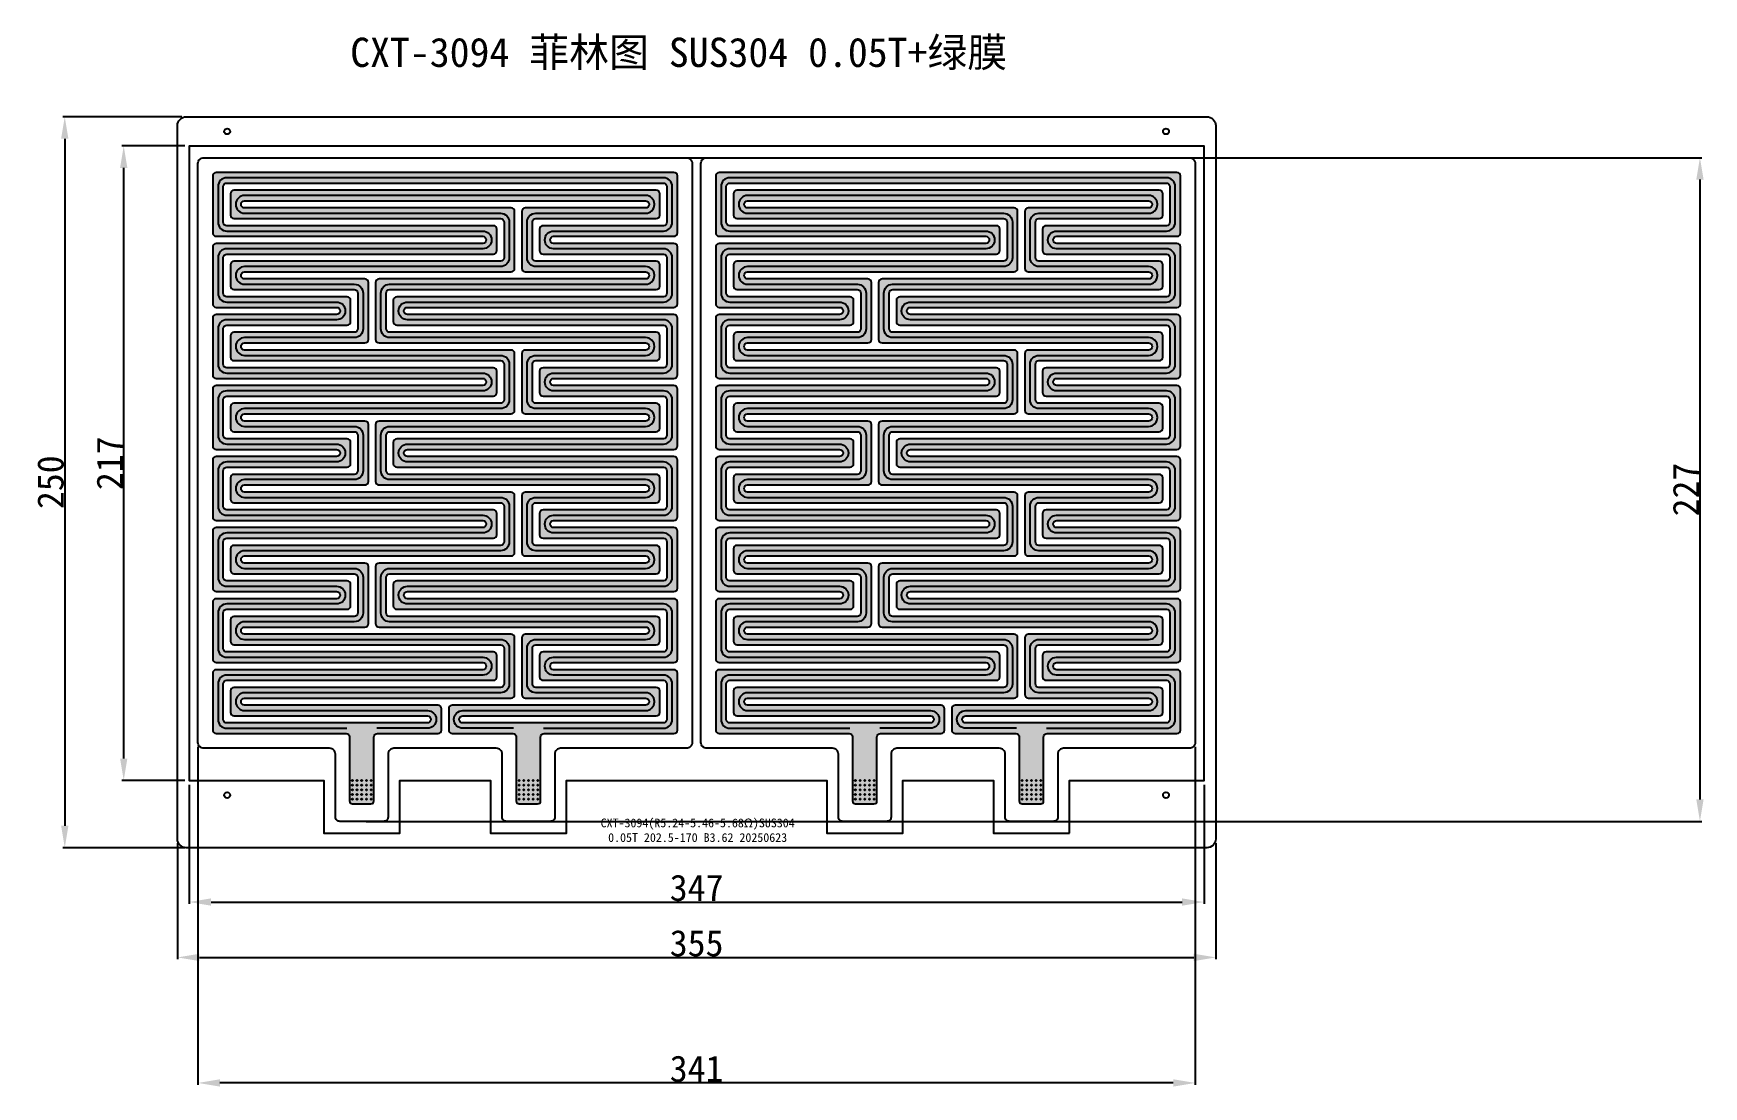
# Model space of a CAD drawing. Header units: millimetres. Extents: x -1327 to 8145, y -2943 to 1353.
# Drawn here: x 3668 to 4239, y -2309 to -1949 of the extents above; entities that cross this region are included whole.
import ezdxf

# ---------------------------------------------------------------- set-up
doc = ezdxf.new("R2010")
doc.units = ezdxf.units.MM
for name, color, linetype in [('发热丝', 3, 'Continuous'), ('发热丝中心线', 6, 'Continuous'), ('标注', 2, 'Continuous'), ('菲林', 11, 'Continuous')]:
    doc.layers.add(name, color=color, linetype=linetype)
doc.styles.get("Standard").update_dxf_attribs({"font": ''})
doc.styles.get('Standard').set_extended_font_data('SimSun')
doc.dimstyles.new('ISO-25', dxfattribs={"dimscale": 0.5, "dimtxt": 18, "dimasz": 15, "dimexe": 1.25, "dimexo": 3, "dimtad": 1, "dimtoh": 1, "dimdec": 5, "dimtxsty": 'Standard', "dimcen": 2.5, "dimadec": 0, "dimazin": 0, "dimtfac": 1, "dimtmove": 0, "dimatfit": 3, "dimfxl": 1, "dimarcsym": 0})

msp = doc.modelspace()

# ---------------------------------------------------------------- texts
at = {"insert": (3775.856014, -1950.469165), "char_height": 10, "attachment_point": 1}
msp.add_mtext_dynamic_manual_height_columns('CXT-3094 菲林图 SUS304 0.05T+绿膜', width=342.0274148, gutter_width=12.5, heights=[-13.184358], dxfattribs=at)
at = {"layer": '菲林', "insert": (3723.652509, -2217.528965), "char_height": 3, "attachment_point": 1}
msp.add_mtext_dynamic_manual_height_columns('\\pxqc;{\\fSimHei|b0|i0|c134|p49;CXT-3094(R5.24-5.46-5.68Ω)SUS304 \\P0.05T 202.5-170 B3.62 20250623}', width=342.0274148, gutter_width=12.5, heights=[-8.404494], dxfattribs=at)

# ---------------------------------------------------------------- blocks, each defined once
blk = doc.blocks.new('*D56')
at = {"layer": 'Defpoints', "color": 0}
for p in [(3720.81, -2204.51), (4067.81, -2204.51), (4067.81, -2246.09)]:
    blk.add_point(p, dxfattribs=at)
at = {"layer": '标注', "color": 0, "lineweight": -2}
for p, q in [((3720.81, -2206.01), (3720.81, -2246.72)), ((4067.81, -2206.01), (4067.81, -2246.72)), ((3728.31, -2246.09), (4060.31, -2246.09))]:
    blk.add_line(p, q, dxfattribs=at)
at = {"layer": '标注', "color": 0}
for points in [[(3728.31, -2244.84), (3728.31, -2247.34), (3720.81, -2246.09)], [(4060.31, -2247.34), (4060.31, -2244.84), (4067.81, -2246.09)]]:
    blk.add_solid(points, dxfattribs=at)
at = {"layer": '标注', "color": 0, "insert": (3894.31, -2241.28), "char_height": 9, "attachment_point": 5}
blk.add_mtext('347', dxfattribs=at)
blk = doc.blocks.new('*D57')
at = {"layer": 'Defpoints', "color": 0}
for p in [(3716.81, -2224.51), (4071.81, -2224.51), (4071.81, -2265.03)]:
    blk.add_point(p, dxfattribs=at)
at = {"layer": '标注', "color": 0, "lineweight": -2}
for p, q in [((3716.81, -2226.01), (3716.81, -2265.65)), ((4071.81, -2226.01), (4071.81, -2265.65)), ((3724.31, -2265.03), (4064.31, -2265.03))]:
    blk.add_line(p, q, dxfattribs=at)
at = {"layer": '标注', "color": 0}
for points in [[(3724.31, -2263.78), (3724.31, -2266.28), (3716.81, -2265.03)], [(4064.31, -2266.28), (4064.31, -2263.78), (4071.81, -2265.03)]]:
    blk.add_solid(points, dxfattribs=at)
at = {"layer": '标注', "color": 0, "insert": (3894.31, -2260.22), "char_height": 9, "attachment_point": 5}
blk.add_mtext('355', dxfattribs=at)
blk = doc.blocks.new('*D58')
at = {"layer": 'Defpoints', "color": 0}
for p in [(3698.42, -1987.51), (3720.81, -1987.51), (3720.81, -2204.51)]:
    blk.add_point(p, dxfattribs=at)
at = {"layer": '标注', "color": 0, "lineweight": -2}
for p, q in [((3719.31, -1987.51), (3697.79, -1987.51)), ((3698.42, -2197.01), (3698.42, -1995.01)), ((3719.31, -2204.51), (3697.79, -2204.51))]:
    blk.add_line(p, q, dxfattribs=at)
at = {"layer": '标注', "color": 0}
for points in [[(3699.67, -1995.01), (3697.17, -1995.01), (3698.42, -1987.51)], [(3697.17, -2197.01), (3699.67, -2197.01), (3698.42, -2204.51)]]:
    blk.add_solid(points, dxfattribs=at)
at = {"layer": '标注', "color": 0, "insert": (3693.6, -2096.01), "char_height": 9, "attachment_point": 5, "rotation": 90}
blk.add_mtext('217', dxfattribs=at)
blk = doc.blocks.new('*D59')
at = {"layer": 'Defpoints', "color": 0}
for p in [(3719.81, -1977.51), (3678.26, -2227.51), (3720.81, -2227.51)]:
    blk.add_point(p, dxfattribs=at)
at = {"layer": '标注', "color": 0, "lineweight": -2}
for p, q in [((3718.31, -1977.51), (3677.63, -1977.51)), ((3678.26, -1985.01), (3678.26, -2220.01)), ((3719.31, -2227.51), (3677.63, -2227.51))]:
    blk.add_line(p, q, dxfattribs=at)
at = {"layer": '标注', "color": 0}
for points in [[(3679.51, -1985.01), (3677.01, -1985.01), (3678.26, -1977.51)], [(3677.01, -2220.01), (3679.51, -2220.01), (3678.26, -2227.51)]]:
    blk.add_solid(points, dxfattribs=at)
at = {"layer": '标注', "color": 0, "insert": (3673.44, -2102.51), "char_height": 9, "attachment_point": 5, "rotation": 90}
blk.add_mtext('250', dxfattribs=at)
blk = doc.blocks.new('*D68')
at = {"layer": 'Defpoints', "color": 0}
for p in [(3808.31, -1991.51), (3779.81, -2218.51), (4237.38, -2218.51)]:
    blk.add_point(p, dxfattribs=at)
at = {"layer": '标注', "color": 0, "lineweight": -2}
for p, q in [((3809.81, -1991.51), (4238.01, -1991.51)), ((4237.38, -1999.01), (4237.38, -2211.01)), ((3781.31, -2218.51), (4238.01, -2218.51))]:
    blk.add_line(p, q, dxfattribs=at)
at = {"layer": '标注', "color": 0}
for points in [[(4238.63, -1999.01), (4236.13, -1999.01), (4237.38, -1991.51)], [(4236.13, -2211.01), (4238.63, -2211.01), (4237.38, -2218.51)]]:
    blk.add_solid(points, dxfattribs=at)
at = {"layer": '标注', "color": 0, "insert": (4232.57, -2105.01), "char_height": 9, "attachment_point": 5, "rotation": 90}
blk.add_mtext('227', dxfattribs=at)
blk = doc.blocks.new('*D69')
at = {"layer": 'Defpoints', "color": 0}
for p in [(3723.81, -2191.51), (4064.81, -2191.51), (3723.81, -2307.96)]:
    blk.add_point(p, dxfattribs=at)
at = {"layer": '标注', "color": 0, "lineweight": -2}
for p, q in [((3723.81, -2193.01), (3723.81, -2308.59)), ((4064.81, -2193.01), (4064.81, -2308.59)), ((4057.31, -2307.96), (3731.31, -2307.96))]:
    blk.add_line(p, q, dxfattribs=at)
at = {"layer": '标注', "color": 0}
for points in [[(3731.31, -2306.71), (3731.31, -2309.21), (3723.81, -2307.96)], [(4057.31, -2309.21), (4057.31, -2306.71), (4064.81, -2307.96)]]:
    blk.add_solid(points, dxfattribs=at)
at = {"layer": '标注', "color": 0, "insert": (3894.31, -2303.15), "char_height": 9, "attachment_point": 5}
blk.add_mtext('341', dxfattribs=at)

# ---------------------------------------------------------------- dimensions: what is measured, and where the dimension line sits
at = {"layer": '标注'}
for base, p1, p2, picture, middle in [((3678.255812, -2227.514907), (3719.807307, -1977.514907), (3720.807307, -2227.514907), '*D59', (3673.443312, -2102.514907)), ((3698.415251, -1987.514907), (3720.807307, -2204.514907), (3720.807307, -1987.514907), '*D58', (3693.602751, -2096.014907)), ((4237.382744, -2218.514907), (3808.307307, -1991.514907), (3779.807307, -2218.514907), '*D68', (4232.570244, -2105.014907))]:
    dim = msp.add_linear_dim(base=base, p1=p1, p2=p2, angle=90, dimstyle='ISO-25', dxfattribs=at)
    dim.commit()
    dim.dimension.update_dxf_attribs({"geometry": picture, "text_midpoint": middle})
for base, p1, p2, picture, middle in [((3723.807307, -2307.963389), (4064.807307, -2191.514907), (3723.807307, -2191.514907), '*D69', (3894.307307, -2303.150889)), ((4067.807307, -2246.090789), (3720.807307, -2204.514907), (4067.807307, -2204.514907), '*D56', (3894.307307, -2241.278289)), ((4071.807307, -2265.028443), (3716.807307, -2224.514907), (4071.807307, -2224.514907), '*D57', (3894.307307, -2260.215943))]:
    dim = msp.add_linear_dim(base=base, p1=p1, p2=p2, dimstyle='ISO-25', dxfattribs=at)
    dim.commit()
    dim.dimension.update_dxf_attribs({"geometry": picture, "text_midpoint": middle})

# ---------------------------------------------------------------- hatches: boundary and pattern name
h = msp.add_hatch(color=3)
h.dxf.hatch_style = 1
edge = h.paths.add_edge_path()
edge.add_line((3775.657307, -2189.67735), (3775.657307, -2211.514907))
edge.add_arc((3776.657307, -2211.514907), 1, 180, 270)
edge.add_line((3776.657307, -2212.514907), (3782.957307, -2212.514907))
edge.add_arc((3782.957307, -2211.514907), 1, 270, 360)
edge.add_line((3783.957307, -2211.514907), (3783.957307, -2189.67735))
edge.add_arc((3785.157307, -2189.67735), 1.2, 450, 540, ccw=False)
edge.add_line((3785.157307, -2188.47735), (3805.882653, -2188.47735))
edge.add_arc((3805.882653, -2187.27735), 1.2, 270, 360)
edge.add_line((3807.082653, -2187.27735), (3807.082653, -2179.978271))
edge.add_arc((3805.882653, -2179.978271), 1.2, 360, 450)
edge.add_line((3805.882653, -2178.778271), (3739.743944, -2178.778271))
edge.add_arc((3739.743944, -2177.578271), 1.2, 180, 270, ccw=False)
edge.add_line((3738.543944, -2177.578271), (3738.543944, -2177.528963))
edge.add_arc((3739.743944, -2177.528963), 1.2, 450, 540, ccw=False)
edge.add_line((3739.743944, -2176.328963), (3830.882653, -2176.328963))
edge.add_arc((3830.882653, -2175.128963), 1.2, 270, 360)
edge.add_line((3832.082653, -2175.128963), (3832.082653, -2155.681497))
edge.add_arc((3830.882653, -2155.681497), 1.2, 360, 450)
edge.add_line((3830.882653, -2154.481497), (3739.743944, -2154.481497))
edge.add_arc((3739.743944, -2153.281497), 1.2, 180, 270, ccw=False)
edge.add_line((3738.543944, -2153.281497), (3738.543944, -2153.232189))
edge.add_arc((3739.743944, -2153.232189), 1.2, 450, 540, ccw=False)
edge.add_line((3739.743944, -2152.032189), (3780.882653, -2152.032189))
edge.add_arc((3780.882653, -2150.832189), 1.2, 270, 360)
edge.add_line((3782.082653, -2150.832189), (3782.082653, -2131.384723))
edge.add_arc((3780.882653, -2131.384723), 1.2, 360, 450)
edge.add_line((3780.882653, -2130.184723), (3739.743944, -2130.184723))
edge.add_arc((3739.743944, -2128.984723), 1.2, 180, 270, ccw=False)
edge.add_line((3738.543944, -2128.984723), (3738.543944, -2128.935415))
edge.add_arc((3739.743944, -2128.935415), 1.2, 450, 540, ccw=False)
edge.add_line((3739.743944, -2127.735415), (3830.882653, -2127.735415))
edge.add_arc((3830.882653, -2126.535415), 1.2, 270, 360)
edge.add_line((3832.082653, -2126.535415), (3832.082653, -2107.087949))
edge.add_arc((3830.882653, -2107.087949), 1.2, 360, 450)
edge.add_line((3830.882653, -2105.887949), (3739.743944, -2105.887949))
edge.add_arc((3739.743944, -2104.687949), 1.2, 180, 270, ccw=False)
edge.add_line((3738.543944, -2104.687949), (3738.543944, -2104.638641))
edge.add_arc((3739.743944, -2104.638641), 1.2, 450, 540, ccw=False)
edge.add_line((3739.743944, -2103.438641), (3780.882653, -2103.438641))
edge.add_arc((3780.882653, -2102.238641), 1.2, 270, 360)
edge.add_line((3782.082653, -2102.238641), (3782.082653, -2082.791174))
edge.add_arc((3780.882653, -2082.791174), 1.2, 360, 450)
edge.add_line((3780.882653, -2081.591174), (3739.743944, -2081.591174))
edge.add_arc((3739.743944, -2080.391174), 1.2, 180, 270, ccw=False)
edge.add_line((3738.543944, -2080.391174), (3738.543944, -2080.341866))
edge.add_arc((3739.743944, -2080.341866), 1.2, 450, 540, ccw=False)
edge.add_line((3739.743944, -2079.141866), (3830.882653, -2079.141866))
edge.add_arc((3830.882653, -2077.941866), 1.2, 270, 360)
edge.add_line((3832.082653, -2077.941866), (3832.082653, -2058.4944))
edge.add_arc((3830.882653, -2058.4944), 1.2, 360, 450)
edge.add_line((3830.882653, -2057.2944), (3739.743944, -2057.2944))
edge.add_arc((3739.743944, -2056.0944), 1.2, 180, 270, ccw=False)
edge.add_line((3738.543944, -2056.0944), (3738.543944, -2056.045092))
edge.add_arc((3739.743944, -2056.045092), 1.2, 450, 540, ccw=False)
edge.add_line((3739.743944, -2054.845092), (3780.882653, -2054.845092))
edge.add_arc((3780.882653, -2053.645092), 1.2, 270, 360)
edge.add_line((3782.082653, -2053.645092), (3782.082653, -2034.197626))
edge.add_arc((3780.882653, -2034.197626), 1.2, 360, 450)
edge.add_line((3780.882653, -2032.997626), (3739.743944, -2032.997626))
edge.add_arc((3739.743944, -2031.797626), 1.2, 180, 270, ccw=False)
edge.add_line((3738.543944, -2031.797626), (3738.543944, -2031.748318))
edge.add_arc((3739.743944, -2031.748318), 1.2, 450, 540, ccw=False)
edge.add_line((3739.743944, -2030.548318), (3830.882653, -2030.548318))
edge.add_arc((3830.882653, -2029.348318), 1.2, 270, 360)
edge.add_line((3832.082653, -2029.348318), (3832.082653, -2009.900852))
edge.add_arc((3830.882653, -2009.900852), 1.2, 360, 450)
edge.add_line((3830.882653, -2008.700852), (3739.743944, -2008.700852))
edge.add_arc((3739.743944, -2007.500852), 1.2, 180, 270, ccw=False)
edge.add_line((3738.543944, -2007.500852), (3738.543944, -2007.451544))
edge.add_arc((3739.743944, -2007.451544), 1.2, 450, 540, ccw=False)
edge.add_line((3739.743944, -2006.251544), (3876.870671, -2006.251544))
edge.add_arc((3876.870671, -2007.451544), 1.2, 360, 450, ccw=False)
edge.add_line((3878.070671, -2007.451544), (3878.070671, -2007.500852))
edge.add_arc((3876.870671, -2007.500852), 1.2, 270, 360, ccw=False)
edge.add_line((3876.870671, -2008.700852), (3835.731961, -2008.700852))
edge.add_arc((3835.731961, -2009.900852), 1.2, 450, 540)
edge.add_line((3834.531961, -2009.900852), (3834.531961, -2029.348318))
edge.add_arc((3835.731961, -2029.348318), 1.2, 540, 630)
edge.add_line((3835.731961, -2030.548318), (3876.870671, -2030.548318))
edge.add_arc((3876.870671, -2031.748318), 1.2, 360, 450, ccw=False)
edge.add_line((3878.070671, -2031.748318), (3878.070671, -2031.797626))
edge.add_arc((3876.870671, -2031.797626), 1.2, 270, 360, ccw=False)
edge.add_line((3876.870671, -2032.997626), (3785.731961, -2032.997626))
edge.add_arc((3785.731961, -2034.197626), 1.2, 450, 540)
edge.add_line((3784.531961, -2034.197626), (3784.531961, -2053.645092))
edge.add_arc((3785.731961, -2053.645092), 1.2, 540, 630)
edge.add_line((3785.731961, -2054.845092), (3876.870671, -2054.845092))
edge.add_arc((3876.870671, -2056.045092), 1.2, 360, 450, ccw=False)
edge.add_line((3878.070671, -2056.045092), (3878.070671, -2056.0944))
edge.add_arc((3876.870671, -2056.0944), 1.2, 270, 360, ccw=False)
edge.add_line((3876.870671, -2057.2944), (3835.731961, -2057.2944))
edge.add_arc((3835.731961, -2058.4944), 1.2, 450, 540)
edge.add_line((3834.531961, -2058.4944), (3834.531961, -2077.941866))
edge.add_arc((3835.731961, -2077.941866), 1.2, 540, 630)
edge.add_line((3835.731961, -2079.141866), (3876.870671, -2079.141866))
edge.add_arc((3876.870671, -2080.341866), 1.2, 360, 450, ccw=False)
edge.add_line((3878.070671, -2080.341866), (3878.070671, -2080.391174))
edge.add_arc((3876.870671, -2080.391174), 1.2, 270, 360, ccw=False)
edge.add_line((3876.870671, -2081.591174), (3785.731961, -2081.591174))
edge.add_arc((3785.731961, -2082.791174), 1.2, 450, 540)
edge.add_line((3784.531961, -2082.791174), (3784.531961, -2102.238641))
edge.add_arc((3785.731961, -2102.238641), 1.2, 540, 630)
edge.add_line((3785.731961, -2103.438641), (3876.870671, -2103.438641))
edge.add_arc((3876.870671, -2104.638641), 1.2, 360, 450, ccw=False)
edge.add_line((3878.070671, -2104.638641), (3878.070671, -2104.687949))
edge.add_arc((3876.870671, -2104.687949), 1.2, 270, 360, ccw=False)
edge.add_line((3876.870671, -2105.887949), (3835.731961, -2105.887949))
edge.add_arc((3835.731961, -2107.087949), 1.2, 450, 540)
edge.add_line((3834.531961, -2107.087949), (3834.531961, -2126.535415))
edge.add_arc((3835.731961, -2126.535415), 1.2, 540, 630)
edge.add_line((3835.731961, -2127.735415), (3876.870671, -2127.735415))
edge.add_arc((3876.870671, -2128.935415), 1.2, 360, 450, ccw=False)
edge.add_line((3878.070671, -2128.935415), (3878.070671, -2128.984723))
edge.add_arc((3876.870671, -2128.984723), 1.2, 270, 360, ccw=False)
edge.add_line((3876.870671, -2130.184723), (3785.731961, -2130.184723))
edge.add_arc((3785.731961, -2131.384723), 1.2, 450, 540)
edge.add_line((3784.531961, -2131.384723), (3784.531961, -2150.832189))
edge.add_arc((3785.731961, -2150.832189), 1.2, 540, 630)
edge.add_line((3785.731961, -2152.032189), (3876.870671, -2152.032189))
edge.add_arc((3876.870671, -2153.232189), 1.2, 360, 450, ccw=False)
edge.add_line((3878.070671, -2153.232189), (3878.070671, -2153.281497))
edge.add_arc((3876.870671, -2153.281497), 1.2, 270, 360, ccw=False)
edge.add_line((3876.870671, -2154.481497), (3835.731961, -2154.481497))
edge.add_arc((3835.731961, -2155.681497), 1.2, 450, 540)
edge.add_line((3834.531961, -2155.681497), (3834.531961, -2175.128963))
edge.add_arc((3835.731961, -2175.128963), 1.2, 540, 630)
edge.add_line((3835.731961, -2176.328963), (3876.870671, -2176.328963))
edge.add_arc((3876.870671, -2177.528963), 1.2, 360, 450, ccw=False)
edge.add_line((3878.070671, -2177.528963), (3878.070671, -2177.578271))
edge.add_arc((3876.870671, -2177.578271), 1.2, 270, 360, ccw=False)
edge.add_line((3876.870671, -2178.778271), (3810.731961, -2178.778271))
edge.add_arc((3810.731961, -2179.978271), 1.2, 450, 540)
edge.add_line((3809.531961, -2179.978271), (3809.531961, -2187.27735))
edge.add_arc((3810.731961, -2187.27735), 1.2, 540, 630)
edge.add_line((3810.731961, -2188.47735), (3831.457307, -2188.47735))
edge.add_arc((3831.457307, -2189.67735), 1.2, 360, 450, ccw=False)
edge.add_line((3832.657307, -2189.67735), (3832.657307, -2211.514907))
edge.add_arc((3833.657307, -2211.514907), 1, 180, 270)
edge.add_line((3833.657307, -2212.514907), (3839.957307, -2212.514907))
edge.add_arc((3839.957307, -2211.514907), 1, 270, 360)
edge.add_line((3840.957307, -2211.514907), (3840.957307, -2189.67735))
edge.add_arc((3842.157307, -2189.67735), 1.2, 450, 540, ccw=False)
edge.add_line((3842.157307, -2188.47735), (3886.56975, -2188.47735))
edge.add_arc((3886.56975, -2187.27735), 1.2, 270, 360)
edge.add_line((3887.76975, -2187.27735), (3887.76975, -2167.829884))
edge.add_arc((3886.56975, -2167.829884), 1.2, 360, 450)
edge.add_line((3886.56975, -2166.629884), (3845.431041, -2166.629884))
edge.add_arc((3845.431041, -2165.429884), 1.2, 540, 630, ccw=False)
edge.add_line((3844.231041, -2165.429884), (3844.231041, -2165.380576))
edge.add_arc((3845.431041, -2165.380576), 1.2, 450, 540, ccw=False)
edge.add_line((3845.431041, -2164.180576), (3886.56975, -2164.180576))
edge.add_arc((3886.56975, -2162.980576), 1.2, 270, 360)
edge.add_line((3887.76975, -2162.980576), (3887.76975, -2143.53311))
edge.add_arc((3886.56975, -2143.53311), 1.2, 360, 450)
edge.add_line((3886.56975, -2142.33311), (3795.431041, -2142.33311))
edge.add_arc((3795.431041, -2141.13311), 1.2, 540, 630, ccw=False)
edge.add_line((3794.231041, -2141.13311), (3794.231041, -2141.083802))
edge.add_arc((3795.431041, -2141.083802), 1.2, 450, 540, ccw=False)
edge.add_line((3795.431041, -2139.883802), (3886.56975, -2139.883802))
edge.add_arc((3886.56975, -2138.683802), 1.2, 270, 360)
edge.add_line((3887.76975, -2138.683802), (3887.76975, -2119.236336))
edge.add_arc((3886.56975, -2119.236336), 1.2, 360, 450)
edge.add_line((3886.56975, -2118.036336), (3845.431041, -2118.036336))
edge.add_arc((3845.431041, -2116.836336), 1.2, 540, 630, ccw=False)
edge.add_line((3844.231041, -2116.836336), (3844.231041, -2116.787028))
edge.add_arc((3845.431041, -2116.787028), 1.2, 450, 540, ccw=False)
edge.add_line((3845.431041, -2115.587028), (3886.56975, -2115.587028))
edge.add_arc((3886.56975, -2114.387028), 1.2, 270, 360)
edge.add_line((3887.76975, -2114.387028), (3887.76975, -2094.939561))
edge.add_arc((3886.56975, -2094.939561), 1.2, 360, 450)
edge.add_line((3886.56975, -2093.739561), (3795.431041, -2093.739561))
edge.add_arc((3795.431041, -2092.539561), 1.2, 540, 630, ccw=False)
edge.add_line((3794.231041, -2092.539561), (3794.231041, -2092.490253))
edge.add_arc((3795.431041, -2092.490253), 1.2, 450, 540, ccw=False)
edge.add_line((3795.431041, -2091.290253), (3886.56975, -2091.290253))
edge.add_arc((3886.56975, -2090.090253), 1.2, 270, 360)
edge.add_line((3887.76975, -2090.090253), (3887.76975, -2070.642787))
edge.add_arc((3886.56975, -2070.642787), 1.2, 360, 450)
edge.add_line((3886.56975, -2069.442787), (3845.431041, -2069.442787))
edge.add_arc((3845.431041, -2068.242787), 1.2, 540, 630, ccw=False)
edge.add_line((3844.231041, -2068.242787), (3844.231041, -2068.193479))
edge.add_arc((3845.431041, -2068.193479), 1.2, 450, 540, ccw=False)
edge.add_line((3845.431041, -2066.993479), (3886.56975, -2066.993479))
edge.add_arc((3886.56975, -2065.793479), 1.2, 270, 360)
edge.add_line((3887.76975, -2065.793479), (3887.76975, -2046.346013))
edge.add_arc((3886.56975, -2046.346013), 1.2, 360, 450)
edge.add_line((3886.56975, -2045.146013), (3795.431041, -2045.146013))
edge.add_arc((3795.431041, -2043.946013), 1.2, 540, 630, ccw=False)
edge.add_line((3794.231041, -2043.946013), (3794.231041, -2043.896705))
edge.add_arc((3795.431041, -2043.896705), 1.2, 450, 540, ccw=False)
edge.add_line((3795.431041, -2042.696705), (3886.56975, -2042.696705))
edge.add_arc((3886.56975, -2041.496705), 1.2, 270, 360)
edge.add_line((3887.76975, -2041.496705), (3887.76975, -2022.049239))
edge.add_arc((3886.56975, -2022.049239), 1.2, 360, 450)
edge.add_line((3886.56975, -2020.849239), (3845.431041, -2020.849239))
edge.add_arc((3845.431041, -2019.649239), 1.2, 540, 630, ccw=False)
edge.add_line((3844.231041, -2019.649239), (3844.231041, -2019.599931))
edge.add_arc((3845.431041, -2019.599931), 1.2, 450, 540, ccw=False)
edge.add_line((3845.431041, -2018.399931), (3886.56975, -2018.399931))
edge.add_arc((3886.56975, -2017.199931), 1.2, 270, 360)
edge.add_line((3887.76975, -2017.199931), (3887.76975, -1997.752465))
edge.add_arc((3886.56975, -1997.752465), 1.2, 360, 450)
edge.add_line((3886.56975, -1996.552465), (3730.044865, -1996.552465))
edge.add_arc((3730.044865, -1997.752465), 1.2, 450, 540)
edge.add_line((3728.844865, -1997.752465), (3728.844865, -2017.199931))
edge.add_arc((3730.044865, -2017.199931), 1.2, 540, 630)
edge.add_line((3730.044865, -2018.399931), (3821.183574, -2018.399931))
edge.add_arc((3821.183574, -2019.599931), 1.2, 360, 450, ccw=False)
edge.add_line((3822.383574, -2019.599931), (3822.383574, -2019.649239))
edge.add_arc((3821.183574, -2019.649239), 1.2, 270, 360, ccw=False)
edge.add_line((3821.183574, -2020.849239), (3730.044865, -2020.849239))
edge.add_arc((3730.044865, -2022.049239), 1.2, 450, 540)
edge.add_line((3728.844865, -2022.049239), (3728.844865, -2041.496705))
edge.add_arc((3730.044865, -2041.496705), 1.2, 540, 630)
edge.add_line((3730.044865, -2042.696705), (3771.183574, -2042.696705))
edge.add_arc((3771.183574, -2043.896705), 1.2, 360, 450, ccw=False)
edge.add_line((3772.383574, -2043.896705), (3772.383574, -2043.946013))
edge.add_arc((3771.183574, -2043.946013), 1.2, 270, 360, ccw=False)
edge.add_line((3771.183574, -2045.146013), (3730.044865, -2045.146013))
edge.add_arc((3730.044865, -2046.346013), 1.2, 450, 540)
edge.add_line((3728.844865, -2046.346013), (3728.844865, -2065.793479))
edge.add_arc((3730.044865, -2065.793479), 1.2, 540, 630)
edge.add_line((3730.044865, -2066.993479), (3821.183574, -2066.993479))
edge.add_arc((3821.183574, -2068.193479), 1.2, 360, 450, ccw=False)
edge.add_line((3822.383574, -2068.193479), (3822.383574, -2068.242787))
edge.add_arc((3821.183574, -2068.242787), 1.2, 270, 360, ccw=False)
edge.add_line((3821.183574, -2069.442787), (3730.044865, -2069.442787))
edge.add_arc((3730.044865, -2070.642787), 1.2, 450, 540)
edge.add_line((3728.844865, -2070.642787), (3728.844865, -2090.090253))
edge.add_arc((3730.044865, -2090.090253), 1.2, 540, 630)
edge.add_line((3730.044865, -2091.290253), (3771.183574, -2091.290253))
edge.add_arc((3771.183574, -2092.490253), 1.2, 360, 450, ccw=False)
edge.add_line((3772.383574, -2092.490253), (3772.383574, -2092.539561))
edge.add_arc((3771.183574, -2092.539561), 1.2, 270, 360, ccw=False)
edge.add_line((3771.183574, -2093.739561), (3730.044865, -2093.739561))
edge.add_arc((3730.044865, -2094.939561), 1.2, 450, 540)
edge.add_line((3728.844865, -2094.939561), (3728.844865, -2114.387028))
edge.add_arc((3730.044865, -2114.387028), 1.2, 540, 630)
edge.add_line((3730.044865, -2115.587028), (3821.183574, -2115.587028))
edge.add_arc((3821.183574, -2116.787028), 1.2, 360, 450, ccw=False)
edge.add_line((3822.383574, -2116.787028), (3822.383574, -2116.836336))
edge.add_arc((3821.183574, -2116.836336), 1.2, 270, 360, ccw=False)
edge.add_line((3821.183574, -2118.036336), (3730.044865, -2118.036336))
edge.add_arc((3730.044865, -2119.236336), 1.2, 450, 540)
edge.add_line((3728.844865, -2119.236336), (3728.844865, -2138.683802))
edge.add_arc((3730.044865, -2138.683802), 1.2, 540, 630)
edge.add_line((3730.044865, -2139.883802), (3771.183574, -2139.883802))
edge.add_arc((3771.183574, -2141.083802), 1.2, 360, 450, ccw=False)
edge.add_line((3772.383574, -2141.083802), (3772.383574, -2141.13311))
edge.add_arc((3771.183574, -2141.13311), 1.2, 270, 360, ccw=False)
edge.add_line((3771.183574, -2142.33311), (3730.044865, -2142.33311))
edge.add_arc((3730.044865, -2143.53311), 1.2, 450, 540)
edge.add_line((3728.844865, -2143.53311), (3728.844865, -2162.980576))
edge.add_arc((3730.044865, -2162.980576), 1.2, 540, 630)
edge.add_line((3730.044865, -2164.180576), (3821.183574, -2164.180576))
edge.add_arc((3821.183574, -2165.380576), 1.2, 360, 450, ccw=False)
edge.add_line((3822.383574, -2165.380576), (3822.383574, -2165.429884))
edge.add_arc((3821.183574, -2165.429884), 1.2, 270, 360, ccw=False)
edge.add_line((3821.183574, -2166.629884), (3730.044865, -2166.629884))
edge.add_arc((3730.044865, -2167.829884), 1.2, 450, 540)
edge.add_line((3728.844865, -2167.829884), (3728.844865, -2187.27735))
edge.add_arc((3730.044865, -2187.27735), 1.2, 540, 630)
edge.add_line((3730.044865, -2188.47735), (3774.457307, -2188.47735))
edge.add_arc((3774.457307, -2189.67735), 1.2, 360, 450, ccw=False)
edge = h.paths.add_edge_path(flags=16)
edge.add_line((3841.957307, -2184.852465), (3814.356847, -2184.852465))
edge.add_arc((3814.356847, -2183.652465), 1.2, 540, 630, ccw=False)
edge.add_line((3813.156847, -2183.652465), (3813.156847, -2183.603157))
edge.add_arc((3814.356847, -2183.603157), 1.2, 450, 540, ccw=False)
edge.add_line((3814.356847, -2182.403157), (3880.495557, -2182.403157))
edge.add_arc((3880.495557, -2181.203157), 1.2, 270, 360)
edge.add_line((3881.695557, -2181.203157), (3881.695557, -2173.904078))
edge.add_arc((3880.495557, -2173.904078), 1.2, 360, 450)
edge.add_line((3880.495557, -2172.704078), (3839.356847, -2172.704078))
edge.add_arc((3839.356847, -2171.504078), 1.2, 540, 630, ccw=False)
edge.add_line((3838.156847, -2171.504078), (3838.156847, -2159.306382))
edge.add_arc((3839.356847, -2159.306382), 1.2, 450, 540, ccw=False)
edge.add_line((3839.356847, -2158.106382), (3880.495557, -2158.106382))
edge.add_arc((3880.495557, -2156.906382), 1.2, 270, 360)
edge.add_line((3881.695557, -2156.906382), (3881.695557, -2149.607303))
edge.add_arc((3880.495557, -2149.607303), 1.2, 360, 450)
edge.add_line((3880.495557, -2148.407303), (3789.356847, -2148.407303))
edge.add_arc((3789.356847, -2147.207303), 1.2, 540, 630, ccw=False)
edge.add_line((3788.156847, -2147.207303), (3788.156847, -2135.009608))
edge.add_arc((3789.356847, -2135.009608), 1.2, 450, 540, ccw=False)
edge.add_line((3789.356847, -2133.809608), (3880.495557, -2133.809608))
edge.add_arc((3880.495557, -2132.609608), 1.2, 270, 360)
edge.add_line((3881.695557, -2132.609608), (3881.695557, -2125.310529))
edge.add_arc((3880.495557, -2125.310529), 1.2, 360, 450)
edge.add_line((3880.495557, -2124.110529), (3839.356847, -2124.110529))
edge.add_arc((3839.356847, -2122.910529), 1.2, 540, 630, ccw=False)
edge.add_line((3838.156847, -2122.910529), (3838.156847, -2110.712834))
edge.add_arc((3839.356847, -2110.712834), 1.2, 450, 540, ccw=False)
edge.add_line((3839.356847, -2109.512834), (3880.495557, -2109.512834))
edge.add_arc((3880.495557, -2108.312834), 1.2, 270, 360)
edge.add_line((3881.695557, -2108.312834), (3881.695557, -2101.013755))
edge.add_arc((3880.495557, -2101.013755), 1.2, 360, 450)
edge.add_line((3880.495557, -2099.813755), (3789.356847, -2099.813755))
edge.add_arc((3789.356847, -2098.613755), 1.2, 540, 630, ccw=False)
edge.add_line((3788.156847, -2098.613755), (3788.156847, -2086.41606))
edge.add_arc((3789.356847, -2086.41606), 1.2, 450, 540, ccw=False)
edge.add_line((3789.356847, -2085.21606), (3880.495557, -2085.21606))
edge.add_arc((3880.495557, -2084.01606), 1.2, 270, 360)
edge.add_line((3881.695557, -2084.01606), (3881.695557, -2076.716981))
edge.add_arc((3880.495557, -2076.716981), 1.2, 360, 450)
edge.add_line((3880.495557, -2075.516981), (3839.356847, -2075.516981))
edge.add_arc((3839.356847, -2074.316981), 1.2, 540, 630, ccw=False)
edge.add_line((3838.156847, -2074.316981), (3838.156847, -2062.119286))
edge.add_arc((3839.356847, -2062.119286), 1.2, 450, 540, ccw=False)
edge.add_line((3839.356847, -2060.919286), (3880.495557, -2060.919286))
edge.add_arc((3880.495557, -2059.719286), 1.2, 270, 360)
edge.add_line((3881.695557, -2059.719286), (3881.695557, -2052.420207))
edge.add_arc((3880.495557, -2052.420207), 1.2, 360, 450)
edge.add_line((3880.495557, -2051.220207), (3789.356847, -2051.220207))
edge.add_arc((3789.356847, -2050.020207), 1.2, 540, 630, ccw=False)
edge.add_line((3788.156847, -2050.020207), (3788.156847, -2037.822511))
edge.add_arc((3789.356847, -2037.822511), 1.2, 450, 540, ccw=False)
edge.add_line((3789.356847, -2036.622511), (3880.495557, -2036.622511))
edge.add_arc((3880.495557, -2035.422511), 1.2, 270, 360)
edge.add_line((3881.695557, -2035.422511), (3881.695557, -2028.123432))
edge.add_arc((3880.495557, -2028.123432), 1.2, 360, 450)
edge.add_line((3880.495557, -2026.923432), (3839.356847, -2026.923432))
edge.add_arc((3839.356847, -2025.723432), 1.2, 540, 630, ccw=False)
edge.add_line((3838.156847, -2025.723432), (3838.156847, -2013.525737))
edge.add_arc((3839.356847, -2013.525737), 1.2, 450, 540, ccw=False)
edge.add_line((3839.356847, -2012.325737), (3880.495557, -2012.325737))
edge.add_arc((3880.495557, -2011.125737), 1.2, 270, 360)
edge.add_line((3881.695557, -2011.125737), (3881.695557, -2003.826658))
edge.add_arc((3880.495557, -2003.826658), 1.2, 360, 450)
edge.add_line((3880.495557, -2002.626658), (3736.119058, -2002.626658))
edge.add_arc((3736.119058, -2003.826658), 1.2, 450, 540)
edge.add_line((3734.919058, -2003.826658), (3734.919058, -2011.125737))
edge.add_arc((3736.119058, -2011.125737), 1.2, 180, 270)
edge.add_line((3736.119058, -2012.325737), (3827.257768, -2012.325737))
edge.add_arc((3827.257768, -2013.525737), 1.2, 360, 450, ccw=False)
edge.add_line((3828.457768, -2013.525737), (3828.457768, -2025.723432))
edge.add_arc((3827.257768, -2025.723432), 1.2, 270, 360, ccw=False)
edge.add_line((3827.257768, -2026.923432), (3736.119058, -2026.923432))
edge.add_arc((3736.119058, -2028.123432), 1.2, 450, 540)
edge.add_line((3734.919058, -2028.123432), (3734.919058, -2035.422511))
edge.add_arc((3736.119058, -2035.422511), 1.2, 180, 270)
edge.add_line((3736.119058, -2036.622511), (3777.257768, -2036.622511))
edge.add_arc((3777.257768, -2037.822511), 1.2, 360, 450, ccw=False)
edge.add_line((3778.457768, -2037.822511), (3778.457768, -2050.020207))
edge.add_arc((3777.257768, -2050.020207), 1.2, 270, 360, ccw=False)
edge.add_line((3777.257768, -2051.220207), (3736.119058, -2051.220207))
edge.add_arc((3736.119058, -2052.420207), 1.2, 450, 540)
edge.add_line((3734.919058, -2052.420207), (3734.919058, -2059.719286))
edge.add_arc((3736.119058, -2059.719286), 1.2, 180, 270)
edge.add_line((3736.119058, -2060.919286), (3827.257768, -2060.919286))
edge.add_arc((3827.257768, -2062.119286), 1.2, 360, 450, ccw=False)
edge.add_line((3828.457768, -2062.119286), (3828.457768, -2074.316981))
edge.add_arc((3827.257768, -2074.316981), 1.2, 270, 360, ccw=False)
edge.add_line((3827.257768, -2075.516981), (3736.119058, -2075.516981))
edge.add_arc((3736.119058, -2076.716981), 1.2, 450, 540)
edge.add_line((3734.919058, -2076.716981), (3734.919058, -2084.01606))
edge.add_arc((3736.119058, -2084.01606), 1.2, 180, 270)
edge.add_line((3736.119058, -2085.21606), (3777.257768, -2085.21606))
edge.add_arc((3777.257768, -2086.41606), 1.2, 360, 450, ccw=False)
edge.add_line((3778.457768, -2086.41606), (3778.457768, -2098.613755))
edge.add_arc((3777.257768, -2098.613755), 1.2, 270, 360, ccw=False)
edge.add_line((3777.257768, -2099.813755), (3736.119058, -2099.813755))
edge.add_arc((3736.119058, -2101.013755), 1.2, 450, 540)
edge.add_line((3734.919058, -2101.013755), (3734.919058, -2108.312834))
edge.add_arc((3736.119058, -2108.312834), 1.2, 180, 270)
edge.add_line((3736.119058, -2109.512834), (3827.257768, -2109.512834))
edge.add_arc((3827.257768, -2110.712834), 1.2, 360, 450, ccw=False)
edge.add_line((3828.457768, -2110.712834), (3828.457768, -2122.910529))
edge.add_arc((3827.257768, -2122.910529), 1.2, 270, 360, ccw=False)
edge.add_line((3827.257768, -2124.110529), (3736.119058, -2124.110529))
edge.add_arc((3736.119058, -2125.310529), 1.2, 450, 540)
edge.add_line((3734.919058, -2125.310529), (3734.919058, -2132.609608))
edge.add_arc((3736.119058, -2132.609608), 1.2, 180, 270)
edge.add_line((3736.119058, -2133.809608), (3777.257768, -2133.809608))
edge.add_arc((3777.257768, -2135.009608), 1.2, 360, 450, ccw=False)
edge.add_line((3778.457768, -2135.009608), (3778.457768, -2147.207303))
edge.add_arc((3777.257768, -2147.207303), 1.2, 270, 360, ccw=False)
edge.add_line((3777.257768, -2148.407303), (3736.119058, -2148.407303))
edge.add_arc((3736.119058, -2149.607303), 1.2, 450, 540)
edge.add_line((3734.919058, -2149.607303), (3734.919058, -2156.906382))
edge.add_arc((3736.119058, -2156.906382), 1.2, 180, 270)
edge.add_line((3736.119058, -2158.106382), (3827.257768, -2158.106382))
edge.add_arc((3827.257768, -2159.306382), 1.2, 360, 450, ccw=False)
edge.add_line((3828.457768, -2159.306382), (3828.457768, -2171.504078))
edge.add_arc((3827.257768, -2171.504078), 1.2, 270, 360, ccw=False)
edge.add_line((3827.257768, -2172.704078), (3736.119058, -2172.704078))
edge.add_arc((3736.119058, -2173.904078), 1.2, 450, 540)
edge.add_line((3734.919058, -2173.904078), (3734.919058, -2181.203157))
edge.add_arc((3736.119058, -2181.203157), 1.2, 180, 270)
edge.add_line((3736.119058, -2182.403157), (3802.257768, -2182.403157))
edge.add_arc((3802.257768, -2183.603157), 1.2, 360, 450, ccw=False)
edge.add_line((3803.457768, -2183.603157), (3803.457768, -2183.652465))
edge.add_arc((3802.257768, -2183.652465), 1.2, 270, 360, ccw=False)
edge.add_line((3802.257768, -2184.852465), (3774.657307, -2184.852465))
edge.add_line((3774.657307, -2184.852465), (3733.66975, -2184.852465))
edge.add_arc((3733.66975, -2183.652465), 1.2, 540, 630, ccw=False)
edge.add_line((3732.46975, -2183.652465), (3732.46975, -2171.45477))
edge.add_arc((3733.66975, -2171.45477), 1.2, 450, 540, ccw=False)
edge.add_line((3733.66975, -2170.25477), (3824.80846, -2170.25477))
edge.add_arc((3824.80846, -2169.05477), 1.2, 270, 360)
edge.add_line((3826.00846, -2169.05477), (3826.00846, -2161.75569))
edge.add_arc((3824.80846, -2161.75569), 1.2, 360, 450)
edge.add_line((3824.80846, -2160.55569), (3733.66975, -2160.55569))
edge.add_arc((3733.66975, -2159.35569), 1.2, 540, 630, ccw=False)
edge.add_line((3732.46975, -2159.35569), (3732.46975, -2147.157995))
edge.add_arc((3733.66975, -2147.157995), 1.2, 450, 540, ccw=False)
edge.add_line((3733.66975, -2145.957995), (3774.80846, -2145.957995))
edge.add_arc((3774.80846, -2144.757995), 1.2, 270, 360)
edge.add_line((3776.00846, -2144.757995), (3776.00846, -2137.458916))
edge.add_arc((3774.80846, -2137.458916), 1.2, 360, 450)
edge.add_line((3774.80846, -2136.258916), (3733.66975, -2136.258916))
edge.add_arc((3733.66975, -2135.058916), 1.2, 540, 630, ccw=False)
edge.add_line((3732.46975, -2135.058916), (3732.46975, -2122.861221))
edge.add_arc((3733.66975, -2122.861221), 1.2, 450, 540, ccw=False)
edge.add_line((3733.66975, -2121.661221), (3824.80846, -2121.661221))
edge.add_arc((3824.80846, -2120.461221), 1.2, 270, 360)
edge.add_line((3826.00846, -2120.461221), (3826.00846, -2113.162142))
edge.add_arc((3824.80846, -2113.162142), 1.2, 360, 450)
edge.add_line((3824.80846, -2111.962142), (3733.66975, -2111.962142))
edge.add_arc((3733.66975, -2110.762142), 1.2, 540, 630, ccw=False)
edge.add_line((3732.46975, -2110.762142), (3732.46975, -2098.564447))
edge.add_arc((3733.66975, -2098.564447), 1.2, 450, 540, ccw=False)
edge.add_line((3733.66975, -2097.364447), (3774.80846, -2097.364447))
edge.add_arc((3774.80846, -2096.164447), 1.2, 270, 360)
edge.add_line((3776.00846, -2096.164447), (3776.00846, -2088.865368))
edge.add_arc((3774.80846, -2088.865368), 1.2, 360, 450)
edge.add_line((3774.80846, -2087.665368), (3733.66975, -2087.665368))
edge.add_arc((3733.66975, -2086.465368), 1.2, 540, 630, ccw=False)
edge.add_line((3732.46975, -2086.465368), (3732.46975, -2074.267673))
edge.add_arc((3733.66975, -2074.267673), 1.2, 450, 540, ccw=False)
edge.add_line((3733.66975, -2073.067673), (3824.80846, -2073.067673))
edge.add_arc((3824.80846, -2071.867673), 1.2, 270, 360)
edge.add_line((3826.00846, -2071.867673), (3826.00846, -2064.568594))
edge.add_arc((3824.80846, -2064.568594), 1.2, 360, 450)
edge.add_line((3824.80846, -2063.368594), (3733.66975, -2063.368594))
edge.add_arc((3733.66975, -2062.168594), 1.2, 540, 630, ccw=False)
edge.add_line((3732.46975, -2062.168594), (3732.46975, -2049.970899))
edge.add_arc((3733.66975, -2049.970899), 1.2, 450, 540, ccw=False)
edge.add_line((3733.66975, -2048.770899), (3774.80846, -2048.770899))
edge.add_arc((3774.80846, -2047.570899), 1.2, 270, 360)
edge.add_line((3776.00846, -2047.570899), (3776.00846, -2040.271819))
edge.add_arc((3774.80846, -2040.271819), 1.2, 360, 450)
edge.add_line((3774.80846, -2039.071819), (3733.66975, -2039.071819))
edge.add_arc((3733.66975, -2037.871819), 1.2, 540, 630, ccw=False)
edge.add_line((3732.46975, -2037.871819), (3732.46975, -2025.674124))
edge.add_arc((3733.66975, -2025.674124), 1.2, 450, 540, ccw=False)
edge.add_line((3733.66975, -2024.474124), (3824.80846, -2024.474124))
edge.add_arc((3824.80846, -2023.274124), 1.2, 270, 360)
edge.add_line((3826.00846, -2023.274124), (3826.00846, -2015.975045))
edge.add_arc((3824.80846, -2015.975045), 1.2, 360, 450)
edge.add_line((3824.80846, -2014.775045), (3733.66975, -2014.775045))
edge.add_arc((3733.66975, -2013.575045), 1.2, 540, 630, ccw=False)
edge.add_line((3732.46975, -2013.575045), (3732.46975, -2001.37735))
edge.add_arc((3733.66975, -2001.37735), 1.2, 450, 540, ccw=False)
edge.add_line((3733.66975, -2000.17735), (3882.944865, -2000.17735))
edge.add_arc((3882.944865, -2001.37735), 1.2, 360, 450, ccw=False)
edge.add_line((3884.144865, -2001.37735), (3884.144865, -2013.575045))
edge.add_arc((3882.944865, -2013.575045), 1.2, 270, 360, ccw=False)
edge.add_line((3882.944865, -2014.775045), (3841.806155, -2014.775045))
edge.add_arc((3841.806155, -2015.975045), 1.2, 450, 540)
edge.add_line((3840.606155, -2015.975045), (3840.606155, -2023.274124))
edge.add_arc((3841.806155, -2023.274124), 1.2, 540, 630)
edge.add_line((3841.806155, -2024.474124), (3882.944865, -2024.474124))
edge.add_arc((3882.944865, -2025.674124), 1.2, 360, 450, ccw=False)
edge.add_line((3884.144865, -2025.674124), (3884.144865, -2037.871819))
edge.add_arc((3882.944865, -2037.871819), 1.2, 270, 360, ccw=False)
edge.add_line((3882.944865, -2039.071819), (3791.806155, -2039.071819))
edge.add_arc((3791.806155, -2040.271819), 1.2, 450, 540)
edge.add_line((3790.606155, -2040.271819), (3790.606155, -2047.570899))
edge.add_arc((3791.806155, -2047.570899), 1.2, 540, 630)
edge.add_line((3791.806155, -2048.770899), (3882.944865, -2048.770899))
edge.add_arc((3882.944865, -2049.970899), 1.2, 360, 450, ccw=False)
edge.add_line((3884.144865, -2049.970899), (3884.144865, -2062.168594))
edge.add_arc((3882.944865, -2062.168594), 1.2, 270, 360, ccw=False)
edge.add_line((3882.944865, -2063.368594), (3841.806155, -2063.368594))
edge.add_arc((3841.806155, -2064.568594), 1.2, 450, 540)
edge.add_line((3840.606155, -2064.568594), (3840.606155, -2071.867673))
edge.add_arc((3841.806155, -2071.867673), 1.2, 540, 630)
edge.add_line((3841.806155, -2073.067673), (3882.944865, -2073.067673))
edge.add_arc((3882.944865, -2074.267673), 1.2, 360, 450, ccw=False)
edge.add_line((3884.144865, -2074.267673), (3884.144865, -2086.465368))
edge.add_arc((3882.944865, -2086.465368), 1.2, 270, 360, ccw=False)
edge.add_line((3882.944865, -2087.665368), (3791.806155, -2087.665368))
edge.add_arc((3791.806155, -2088.865368), 1.2, 450, 540)
edge.add_line((3790.606155, -2088.865368), (3790.606155, -2096.164447))
edge.add_arc((3791.806155, -2096.164447), 1.2, 540, 630)
edge.add_line((3791.806155, -2097.364447), (3882.944865, -2097.364447))
edge.add_arc((3882.944865, -2098.564447), 1.2, 360, 450, ccw=False)
edge.add_line((3884.144865, -2098.564447), (3884.144865, -2110.762142))
edge.add_arc((3882.944865, -2110.762142), 1.2, 270, 360, ccw=False)
edge.add_line((3882.944865, -2111.962142), (3841.806155, -2111.962142))
edge.add_arc((3841.806155, -2113.162142), 1.2, 450, 540)
edge.add_line((3840.606155, -2113.162142), (3840.606155, -2120.461221))
edge.add_arc((3841.806155, -2120.461221), 1.2, 540, 630)
edge.add_line((3841.806155, -2121.661221), (3882.944865, -2121.661221))
edge.add_arc((3882.944865, -2122.861221), 1.2, 360, 450, ccw=False)
edge.add_line((3884.144865, -2122.861221), (3884.144865, -2135.058916))
edge.add_arc((3882.944865, -2135.058916), 1.2, 270, 360, ccw=False)
edge.add_line((3882.944865, -2136.258916), (3791.806155, -2136.258916))
edge.add_arc((3791.806155, -2137.458916), 1.2, 450, 540)
edge.add_line((3790.606155, -2137.458916), (3790.606155, -2144.757995))
edge.add_arc((3791.806155, -2144.757995), 1.2, 540, 630)
edge.add_line((3791.806155, -2145.957995), (3882.944865, -2145.957995))
edge.add_arc((3882.944865, -2147.157995), 1.2, 360, 450, ccw=False)
edge.add_line((3884.144865, -2147.157995), (3884.144865, -2159.35569))
edge.add_arc((3882.944865, -2159.35569), 1.2, 270, 360, ccw=False)
edge.add_line((3882.944865, -2160.55569), (3841.806155, -2160.55569))
edge.add_arc((3841.806155, -2161.75569), 1.2, 450, 540)
edge.add_line((3840.606155, -2161.75569), (3840.606155, -2169.05477))
edge.add_arc((3841.806155, -2169.05477), 1.2, 540, 630)
edge.add_line((3841.806155, -2170.25477), (3882.944865, -2170.25477))
edge.add_arc((3882.944865, -2171.45477), 1.2, 360, 450, ccw=False)
edge.add_line((3884.144865, -2171.45477), (3884.144865, -2183.652465))
edge.add_arc((3882.944865, -2183.652465), 1.2, 270, 360, ccw=False)
edge.add_line((3882.944865, -2184.852465), (3841.957307, -2184.852465))
edge = h.paths.add_edge_path(flags=16)
edge.add_arc((3783.007307, -2204.514907), 0.2, 180, 540)
edge = h.paths.add_edge_path(flags=16)
edge.add_arc((3778.207307, -2204.514907), 0.2, 180, 540)
edge = h.paths.add_edge_path(flags=16)
edge.add_arc((3776.607307, -2204.514907), 0.2, 180, 540)
edge = h.paths.add_edge_path(flags=16)
edge.add_arc((3779.807307, -2206.114907), 0.2, 180, 540)
edge = h.paths.add_edge_path(flags=16)
edge.add_arc((3781.407307, -2206.114907), 0.2, 180, 540)
edge = h.paths.add_edge_path(flags=16)
edge.add_arc((3783.007307, -2206.114907), 0.2, 180, 540)
edge = h.paths.add_edge_path(flags=16)
edge.add_arc((3778.207307, -2206.114907), 0.2, 180, 540)
edge = h.paths.add_edge_path(flags=16)
edge.add_arc((3776.607307, -2206.114907), 0.2, 180, 540)
edge = h.paths.add_edge_path(flags=16)
edge.add_arc((3779.807307, -2207.714907), 0.2, 180, 540)
edge = h.paths.add_edge_path(flags=16)
edge.add_arc((3781.407307, -2207.714907), 0.2, 180, 540)
edge = h.paths.add_edge_path(flags=16)
edge.add_arc((3783.007307, -2207.714907), 0.2, 180, 540)
edge = h.paths.add_edge_path(flags=16)
edge.add_arc((3778.207307, -2207.714907), 0.2, 180, 540)
edge = h.paths.add_edge_path(flags=16)
edge.add_arc((3776.607307, -2207.714907), 0.2, 180, 540)
edge = h.paths.add_edge_path(flags=16)
edge.add_arc((3779.807307, -2209.314907), 0.2, 180, 540)
edge = h.paths.add_edge_path(flags=16)
edge.add_arc((3781.407307, -2209.314907), 0.2, 180, 540)
edge = h.paths.add_edge_path(flags=16)
edge.add_arc((3783.007307, -2209.314907), 0.2, 180, 540)
edge = h.paths.add_edge_path(flags=16)
edge.add_arc((3778.207307, -2209.314907), 0.2, 180, 540)
edge = h.paths.add_edge_path(flags=16)
edge.add_arc((3776.607307, -2209.314907), 0.2, 180, 540)
edge = h.paths.add_edge_path(flags=16)
edge.add_arc((3779.807307, -2210.914907), 0.2, 180, 540)
edge = h.paths.add_edge_path(flags=16)
edge.add_arc((3781.407307, -2210.914907), 0.2, 180, 540)
edge = h.paths.add_edge_path(flags=16)
edge.add_arc((3783.007307, -2210.914907), 0.2, 180, 540)
edge = h.paths.add_edge_path(flags=16)
edge.add_arc((3778.207307, -2210.914907), 0.2, 180, 540)
edge = h.paths.add_edge_path(flags=16)
edge.add_arc((3776.607307, -2210.914907), 0.2, 180, 540)
edge = h.paths.add_edge_path(flags=16)
edge.add_arc((3836.807307, -2204.514907), 0.2, 180, 540)
edge = h.paths.add_edge_path(flags=16)
edge.add_arc((3835.207307, -2204.514907), 0.2, 180, 540)
edge = h.paths.add_edge_path(flags=16)
edge.add_arc((3833.607307, -2204.514907), 0.2, 180, 540)
edge = h.paths.add_edge_path(flags=16)
edge.add_arc((3838.407307, -2204.514907), 0.2, 180, 540)
edge = h.paths.add_edge_path(flags=16)
edge.add_arc((3840.007307, -2204.514907), 0.2, 180, 540)
edge = h.paths.add_edge_path(flags=16)
edge.add_arc((3836.807307, -2206.114907), 0.2, 180, 540)
edge = h.paths.add_edge_path(flags=16)
edge.add_arc((3835.207307, -2206.114907), 0.2, 180, 540)
edge = h.paths.add_edge_path(flags=16)
edge.add_arc((3833.607307, -2206.114907), 0.2, 180, 540)
edge = h.paths.add_edge_path(flags=16)
edge.add_arc((3838.407307, -2206.114907), 0.2, 180, 540)
edge = h.paths.add_edge_path(flags=16)
edge.add_arc((3840.007307, -2206.114907), 0.2, 180, 540)
edge = h.paths.add_edge_path(flags=16)
edge.add_arc((3836.807307, -2207.714907), 0.2, 180, 540)
edge = h.paths.add_edge_path(flags=16)
edge.add_arc((3835.207307, -2207.714907), 0.2, 180, 540)
edge = h.paths.add_edge_path(flags=16)
edge.add_arc((3833.607307, -2207.714907), 0.2, 180, 540)
edge = h.paths.add_edge_path(flags=16)
edge.add_arc((3838.407307, -2207.714907), 0.2, 180, 540)
edge = h.paths.add_edge_path(flags=16)
edge.add_arc((3779.807307, -2204.514907), 0.2, 180, 540)
edge = h.paths.add_edge_path(flags=16)
edge.add_arc((3836.807307, -2209.314907), 0.2, 180, 540)
edge = h.paths.add_edge_path(flags=16)
edge.add_arc((3835.207307, -2209.314907), 0.2, 180, 540)
edge = h.paths.add_edge_path(flags=16)
edge.add_arc((3833.607307, -2209.314907), 0.2, 180, 540)
edge = h.paths.add_edge_path(flags=16)
edge.add_arc((3838.407307, -2209.314907), 0.2, 180, 540)
edge = h.paths.add_edge_path(flags=16)
edge.add_arc((3840.007307, -2209.314907), 0.2, 180, 540)
edge = h.paths.add_edge_path(flags=16)
edge.add_arc((3840.007307, -2207.714907), 0.2, 180, 540)
edge = h.paths.add_edge_path(flags=16)
edge.add_arc((3835.207307, -2210.914907), 0.2, 180, 540)
edge = h.paths.add_edge_path(flags=16)
edge.add_arc((3833.607307, -2210.914907), 0.2, 180, 540)
edge = h.paths.add_edge_path(flags=16)
edge.add_arc((3838.407307, -2210.914907), 0.2, 180, 540)
edge = h.paths.add_edge_path(flags=16)
edge.add_arc((3840.007307, -2210.914907), 0.2, 180, 540)
edge = h.paths.add_edge_path(flags=16)
edge.add_arc((3781.407307, -2204.514907), 0.2, 180, 540)
edge = h.paths.add_edge_path(flags=16)
edge.add_arc((3836.807307, -2210.914907), 0.2, 180, 540)
h = msp.add_hatch(color=3)
h.dxf.hatch_style = 1
edge = h.paths.add_edge_path()
edge.add_line((3947.657307, -2189.67735), (3947.657307, -2211.514907))
edge.add_arc((3948.657307, -2211.514907), 1, 180, 270)
edge.add_line((3948.657307, -2212.514907), (3954.957307, -2212.514907))
edge.add_arc((3954.957307, -2211.514907), 1, 270, 360)
edge.add_line((3955.957307, -2211.514907), (3955.957307, -2189.67735))
edge.add_arc((3957.157307, -2189.67735), 1.2, 90, 180, ccw=False)
edge.add_line((3957.157307, -2188.47735), (3977.882653, -2188.47735))
edge.add_arc((3977.882653, -2187.27735), 1.2, 270, 360)
edge.add_line((3979.082653, -2187.27735), (3979.082653, -2179.978271))
edge.add_arc((3977.882653, -2179.978271), 1.2, 360, 450)
edge.add_line((3977.882653, -2178.778271), (3911.743944, -2178.778271))
edge.add_arc((3911.743944, -2177.578271), 1.2, -180, -90, ccw=False)
edge.add_line((3910.543944, -2177.578271), (3910.543944, -2177.528963))
edge.add_arc((3911.743944, -2177.528963), 1.2, 90, 180, ccw=False)
edge.add_line((3911.743944, -2176.328963), (4002.882653, -2176.328963))
edge.add_arc((4002.882653, -2175.128963), 1.2, 270, 360)
edge.add_line((4004.082653, -2175.128963), (4004.082653, -2155.681497))
edge.add_arc((4002.882653, -2155.681497), 1.2, 360, 450)
edge.add_line((4002.882653, -2154.481497), (3911.743944, -2154.481497))
edge.add_arc((3911.743944, -2153.281497), 1.2, -180, -90, ccw=False)
edge.add_line((3910.543944, -2153.281497), (3910.543944, -2153.232189))
edge.add_arc((3911.743944, -2153.232189), 1.2, 90, 180, ccw=False)
edge.add_line((3911.743944, -2152.032189), (3952.882653, -2152.032189))
edge.add_arc((3952.882653, -2150.832189), 1.2, 270, 360)
edge.add_line((3954.082653, -2150.832189), (3954.082653, -2131.384723))
edge.add_arc((3952.882653, -2131.384723), 1.2, 360, 450)
edge.add_line((3952.882653, -2130.184723), (3911.743944, -2130.184723))
edge.add_arc((3911.743944, -2128.984723), 1.2, -180, -90, ccw=False)
edge.add_line((3910.543944, -2128.984723), (3910.543944, -2128.935415))
edge.add_arc((3911.743944, -2128.935415), 1.2, 90, 180, ccw=False)
edge.add_line((3911.743944, -2127.735415), (4002.882653, -2127.735415))
edge.add_arc((4002.882653, -2126.535415), 1.2, 270, 360)
edge.add_line((4004.082653, -2126.535415), (4004.082653, -2107.087949))
edge.add_arc((4002.882653, -2107.087949), 1.2, 360, 450)
edge.add_line((4002.882653, -2105.887949), (3911.743944, -2105.887949))
edge.add_arc((3911.743944, -2104.687949), 1.2, -180, -90, ccw=False)
edge.add_line((3910.543944, -2104.687949), (3910.543944, -2104.638641))
edge.add_arc((3911.743944, -2104.638641), 1.2, 90, 180, ccw=False)
edge.add_line((3911.743944, -2103.438641), (3952.882653, -2103.438641))
edge.add_arc((3952.882653, -2102.238641), 1.2, 270, 360)
edge.add_line((3954.082653, -2102.238641), (3954.082653, -2082.791174))
edge.add_arc((3952.882653, -2082.791174), 1.2, 360, 450)
edge.add_line((3952.882653, -2081.591174), (3911.743944, -2081.591174))
edge.add_arc((3911.743944, -2080.391174), 1.2, -180, -90, ccw=False)
edge.add_line((3910.543944, -2080.391174), (3910.543944, -2080.341866))
edge.add_arc((3911.743944, -2080.341866), 1.2, 90, 180, ccw=False)
edge.add_line((3911.743944, -2079.141866), (4002.882653, -2079.141866))
edge.add_arc((4002.882653, -2077.941866), 1.2, 270, 360)
edge.add_line((4004.082653, -2077.941866), (4004.082653, -2058.4944))
edge.add_arc((4002.882653, -2058.4944), 1.2, 360, 450)
edge.add_line((4002.882653, -2057.2944), (3911.743944, -2057.2944))
edge.add_arc((3911.743944, -2056.0944), 1.2, -180, -90, ccw=False)
edge.add_line((3910.543944, -2056.0944), (3910.543944, -2056.045092))
edge.add_arc((3911.743944, -2056.045092), 1.2, 90, 180, ccw=False)
edge.add_line((3911.743944, -2054.845092), (3952.882653, -2054.845092))
edge.add_arc((3952.882653, -2053.645092), 1.2, 270, 360)
edge.add_line((3954.082653, -2053.645092), (3954.082653, -2034.197626))
edge.add_arc((3952.882653, -2034.197626), 1.2, 360, 450)
edge.add_line((3952.882653, -2032.997626), (3911.743944, -2032.997626))
edge.add_arc((3911.743944, -2031.797626), 1.2, -180, -90, ccw=False)
edge.add_line((3910.543944, -2031.797626), (3910.543944, -2031.748318))
edge.add_arc((3911.743944, -2031.748318), 1.2, 90, 180, ccw=False)
edge.add_line((3911.743944, -2030.548318), (4002.882653, -2030.548318))
edge.add_arc((4002.882653, -2029.348318), 1.2, 270, 360)
edge.add_line((4004.082653, -2029.348318), (4004.082653, -2009.900852))
edge.add_arc((4002.882653, -2009.900852), 1.2, 360, 450)
edge.add_line((4002.882653, -2008.700852), (3911.743944, -2008.700852))
edge.add_arc((3911.743944, -2007.500852), 1.2, -180, -90, ccw=False)
edge.add_line((3910.543944, -2007.500852), (3910.543944, -2007.451544))
edge.add_arc((3911.743944, -2007.451544), 1.2, 90, 180, ccw=False)
edge.add_line((3911.743944, -2006.251544), (4048.870671, -2006.251544))
edge.add_arc((4048.870671, -2007.451544), 1.2, 0, 90, ccw=False)
edge.add_line((4050.070671, -2007.451544), (4050.070671, -2007.500852))
edge.add_arc((4048.870671, -2007.500852), 1.2, -90, 0, ccw=False)
edge.add_line((4048.870671, -2008.700852), (4007.731961, -2008.700852))
edge.add_arc((4007.731961, -2009.900852), 1.2, 450, 540)
edge.add_line((4006.531961, -2009.900852), (4006.531961, -2029.348318))
edge.add_arc((4007.731961, -2029.348318), 1.2, 540, 630)
edge.add_line((4007.731961, -2030.548318), (4048.870671, -2030.548318))
edge.add_arc((4048.870671, -2031.748318), 1.2, 0, 90, ccw=False)
edge.add_line((4050.070671, -2031.748318), (4050.070671, -2031.797626))
edge.add_arc((4048.870671, -2031.797626), 1.2, -90, 0, ccw=False)
edge.add_line((4048.870671, -2032.997626), (3957.731961, -2032.997626))
edge.add_arc((3957.731961, -2034.197626), 1.2, 450, 540)
edge.add_line((3956.531961, -2034.197626), (3956.531961, -2053.645092))
edge.add_arc((3957.731961, -2053.645092), 1.2, 540, 630)
edge.add_line((3957.731961, -2054.845092), (4048.870671, -2054.845092))
edge.add_arc((4048.870671, -2056.045092), 1.2, 0, 90, ccw=False)
edge.add_line((4050.070671, -2056.045092), (4050.070671, -2056.0944))
edge.add_arc((4048.870671, -2056.0944), 1.2, -90, 0, ccw=False)
edge.add_line((4048.870671, -2057.2944), (4007.731961, -2057.2944))
edge.add_arc((4007.731961, -2058.4944), 1.2, 450, 540)
edge.add_line((4006.531961, -2058.4944), (4006.531961, -2077.941866))
edge.add_arc((4007.731961, -2077.941866), 1.2, 540, 630)
edge.add_line((4007.731961, -2079.141866), (4048.870671, -2079.141866))
edge.add_arc((4048.870671, -2080.341866), 1.2, 0, 90, ccw=False)
edge.add_line((4050.070671, -2080.341866), (4050.070671, -2080.391174))
edge.add_arc((4048.870671, -2080.391174), 1.2, -90, 0, ccw=False)
edge.add_line((4048.870671, -2081.591174), (3957.731961, -2081.591174))
edge.add_arc((3957.731961, -2082.791174), 1.2, 450, 540)
edge.add_line((3956.531961, -2082.791174), (3956.531961, -2102.238641))
edge.add_arc((3957.731961, -2102.238641), 1.2, 540, 630)
edge.add_line((3957.731961, -2103.438641), (4048.870671, -2103.438641))
edge.add_arc((4048.870671, -2104.638641), 1.2, 0, 90, ccw=False)
edge.add_line((4050.070671, -2104.638641), (4050.070671, -2104.687949))
edge.add_arc((4048.870671, -2104.687949), 1.2, -90, 0, ccw=False)
edge.add_line((4048.870671, -2105.887949), (4007.731961, -2105.887949))
edge.add_arc((4007.731961, -2107.087949), 1.2, 450, 540)
edge.add_line((4006.531961, -2107.087949), (4006.531961, -2126.535415))
edge.add_arc((4007.731961, -2126.535415), 1.2, 540, 630)
edge.add_line((4007.731961, -2127.735415), (4048.870671, -2127.735415))
edge.add_arc((4048.870671, -2128.935415), 1.2, 0, 90, ccw=False)
edge.add_line((4050.070671, -2128.935415), (4050.070671, -2128.984723))
edge.add_arc((4048.870671, -2128.984723), 1.2, -90, 0, ccw=False)
edge.add_line((4048.870671, -2130.184723), (3957.731961, -2130.184723))
edge.add_arc((3957.731961, -2131.384723), 1.2, 450, 540)
edge.add_line((3956.531961, -2131.384723), (3956.531961, -2150.832189))
edge.add_arc((3957.731961, -2150.832189), 1.2, 540, 630)
edge.add_line((3957.731961, -2152.032189), (4048.870671, -2152.032189))
edge.add_arc((4048.870671, -2153.232189), 1.2, 0, 90, ccw=False)
edge.add_line((4050.070671, -2153.232189), (4050.070671, -2153.281497))
edge.add_arc((4048.870671, -2153.281497), 1.2, -90, 0, ccw=False)
edge.add_line((4048.870671, -2154.481497), (4007.731961, -2154.481497))
edge.add_arc((4007.731961, -2155.681497), 1.2, 450, 540)
edge.add_line((4006.531961, -2155.681497), (4006.531961, -2175.128963))
edge.add_arc((4007.731961, -2175.128963), 1.2, 540, 630)
edge.add_line((4007.731961, -2176.328963), (4048.870671, -2176.328963))
edge.add_arc((4048.870671, -2177.528963), 1.2, 0, 90, ccw=False)
edge.add_line((4050.070671, -2177.528963), (4050.070671, -2177.578271))
edge.add_arc((4048.870671, -2177.578271), 1.2, -90, 0, ccw=False)
edge.add_line((4048.870671, -2178.778271), (3982.731961, -2178.778271))
edge.add_arc((3982.731961, -2179.978271), 1.2, 450, 540)
edge.add_line((3981.531961, -2179.978271), (3981.531961, -2187.27735))
edge.add_arc((3982.731961, -2187.27735), 1.2, 540, 630)
edge.add_line((3982.731961, -2188.47735), (4003.457307, -2188.47735))
edge.add_arc((4003.457307, -2189.67735), 1.2, 0, 90, ccw=False)
edge.add_line((4004.657307, -2189.67735), (4004.657307, -2211.514907))
edge.add_arc((4005.657307, -2211.514907), 1, 180, 270)
edge.add_line((4005.657307, -2212.514907), (4011.957307, -2212.514907))
edge.add_arc((4011.957307, -2211.514907), 1, 270, 360)
edge.add_line((4012.957307, -2211.514907), (4012.957307, -2189.67735))
edge.add_arc((4014.157307, -2189.67735), 1.2, 90, 180, ccw=False)
edge.add_line((4014.157307, -2188.47735), (4058.56975, -2188.47735))
edge.add_arc((4058.56975, -2187.27735), 1.2, 270, 360)
edge.add_line((4059.76975, -2187.27735), (4059.76975, -2167.829884))
edge.add_arc((4058.56975, -2167.829884), 1.2, 360, 450)
edge.add_line((4058.56975, -2166.629884), (4017.431041, -2166.629884))
edge.add_arc((4017.431041, -2165.429884), 1.2, 180, 270, ccw=False)
edge.add_line((4016.231041, -2165.429884), (4016.231041, -2165.380576))
edge.add_arc((4017.431041, -2165.380576), 1.2, 90, 180, ccw=False)
edge.add_line((4017.431041, -2164.180576), (4058.56975, -2164.180576))
edge.add_arc((4058.56975, -2162.980576), 1.2, 270, 360)
edge.add_line((4059.76975, -2162.980576), (4059.76975, -2143.53311))
edge.add_arc((4058.56975, -2143.53311), 1.2, 360, 450)
edge.add_line((4058.56975, -2142.33311), (3967.431041, -2142.33311))
edge.add_arc((3967.431041, -2141.13311), 1.2, 180, 270, ccw=False)
edge.add_line((3966.231041, -2141.13311), (3966.231041, -2141.083802))
edge.add_arc((3967.431041, -2141.083802), 1.2, 90, 180, ccw=False)
edge.add_line((3967.431041, -2139.883802), (4058.56975, -2139.883802))
edge.add_arc((4058.56975, -2138.683802), 1.2, 270, 360)
edge.add_line((4059.76975, -2138.683802), (4059.76975, -2119.236336))
edge.add_arc((4058.56975, -2119.236336), 1.2, 360, 450)
edge.add_line((4058.56975, -2118.036336), (4017.431041, -2118.036336))
edge.add_arc((4017.431041, -2116.836336), 1.2, 180, 270, ccw=False)
edge.add_line((4016.231041, -2116.836336), (4016.231041, -2116.787028))
edge.add_arc((4017.431041, -2116.787028), 1.2, 90, 180, ccw=False)
edge.add_line((4017.431041, -2115.587028), (4058.56975, -2115.587028))
edge.add_arc((4058.56975, -2114.387028), 1.2, 270, 360)
edge.add_line((4059.76975, -2114.387028), (4059.76975, -2094.939561))
edge.add_arc((4058.56975, -2094.939561), 1.2, 360, 450)
edge.add_line((4058.56975, -2093.739561), (3967.431041, -2093.739561))
edge.add_arc((3967.431041, -2092.539561), 1.2, 180, 270, ccw=False)
edge.add_line((3966.231041, -2092.539561), (3966.231041, -2092.490253))
edge.add_arc((3967.431041, -2092.490253), 1.2, 90, 180, ccw=False)
edge.add_line((3967.431041, -2091.290253), (4058.56975, -2091.290253))
edge.add_arc((4058.56975, -2090.090253), 1.2, 270, 360)
edge.add_line((4059.76975, -2090.090253), (4059.76975, -2070.642787))
edge.add_arc((4058.56975, -2070.642787), 1.2, 360, 450)
edge.add_line((4058.56975, -2069.442787), (4017.431041, -2069.442787))
edge.add_arc((4017.431041, -2068.242787), 1.2, 180, 270, ccw=False)
edge.add_line((4016.231041, -2068.242787), (4016.231041, -2068.193479))
edge.add_arc((4017.431041, -2068.193479), 1.2, 90, 180, ccw=False)
edge.add_line((4017.431041, -2066.993479), (4058.56975, -2066.993479))
edge.add_arc((4058.56975, -2065.793479), 1.2, 270, 360)
edge.add_line((4059.76975, -2065.793479), (4059.76975, -2046.346013))
edge.add_arc((4058.56975, -2046.346013), 1.2, 360, 450)
edge.add_line((4058.56975, -2045.146013), (3967.431041, -2045.146013))
edge.add_arc((3967.431041, -2043.946013), 1.2, 180, 270, ccw=False)
edge.add_line((3966.231041, -2043.946013), (3966.231041, -2043.896705))
edge.add_arc((3967.431041, -2043.896705), 1.2, 90, 180, ccw=False)
edge.add_line((3967.431041, -2042.696705), (4058.56975, -2042.696705))
edge.add_arc((4058.56975, -2041.496705), 1.2, 270, 360)
edge.add_line((4059.76975, -2041.496705), (4059.76975, -2022.049239))
edge.add_arc((4058.56975, -2022.049239), 1.2, 360, 450)
edge.add_line((4058.56975, -2020.849239), (4017.431041, -2020.849239))
edge.add_arc((4017.431041, -2019.649239), 1.2, 180, 270, ccw=False)
edge.add_line((4016.231041, -2019.649239), (4016.231041, -2019.599931))
edge.add_arc((4017.431041, -2019.599931), 1.2, 90, 180, ccw=False)
edge.add_line((4017.431041, -2018.399931), (4058.56975, -2018.399931))
edge.add_arc((4058.56975, -2017.199931), 1.2, 270, 360)
edge.add_line((4059.76975, -2017.199931), (4059.76975, -1997.752465))
edge.add_arc((4058.56975, -1997.752465), 1.2, 360, 450)
edge.add_line((4058.56975, -1996.552465), (3902.044865, -1996.552465))
edge.add_arc((3902.044865, -1997.752465), 1.2, 450, 540)
edge.add_line((3900.844865, -1997.752465), (3900.844865, -2017.199931))
edge.add_arc((3902.044865, -2017.199931), 1.2, 540, 630)
edge.add_line((3902.044865, -2018.399931), (3993.183574, -2018.399931))
edge.add_arc((3993.183574, -2019.599931), 1.2, 0, 90, ccw=False)
edge.add_line((3994.383574, -2019.599931), (3994.383574, -2019.649239))
edge.add_arc((3993.183574, -2019.649239), 1.2, -90, 0, ccw=False)
edge.add_line((3993.183574, -2020.849239), (3902.044865, -2020.849239))
edge.add_arc((3902.044865, -2022.049239), 1.2, 450, 540)
edge.add_line((3900.844865, -2022.049239), (3900.844865, -2041.496705))
edge.add_arc((3902.044865, -2041.496705), 1.2, 540, 630)
edge.add_line((3902.044865, -2042.696705), (3943.183574, -2042.696705))
edge.add_arc((3943.183574, -2043.896705), 1.2, 0, 90, ccw=False)
edge.add_line((3944.383574, -2043.896705), (3944.383574, -2043.946013))
edge.add_arc((3943.183574, -2043.946013), 1.2, -90, 0, ccw=False)
edge.add_line((3943.183574, -2045.146013), (3902.044865, -2045.146013))
edge.add_arc((3902.044865, -2046.346013), 1.2, 450, 540)
edge.add_line((3900.844865, -2046.346013), (3900.844865, -2065.793479))
edge.add_arc((3902.044865, -2065.793479), 1.2, 540, 630)
edge.add_line((3902.044865, -2066.993479), (3993.183574, -2066.993479))
edge.add_arc((3993.183574, -2068.193479), 1.2, 0, 90, ccw=False)
edge.add_line((3994.383574, -2068.193479), (3994.383574, -2068.242787))
edge.add_arc((3993.183574, -2068.242787), 1.2, -90, 0, ccw=False)
edge.add_line((3993.183574, -2069.442787), (3902.044865, -2069.442787))
edge.add_arc((3902.044865, -2070.642787), 1.2, 450, 540)
edge.add_line((3900.844865, -2070.642787), (3900.844865, -2090.090253))
edge.add_arc((3902.044865, -2090.090253), 1.2, 540, 630)
edge.add_line((3902.044865, -2091.290253), (3943.183574, -2091.290253))
edge.add_arc((3943.183574, -2092.490253), 1.2, 0, 90, ccw=False)
edge.add_line((3944.383574, -2092.490253), (3944.383574, -2092.539561))
edge.add_arc((3943.183574, -2092.539561), 1.2, -90, 0, ccw=False)
edge.add_line((3943.183574, -2093.739561), (3902.044865, -2093.739561))
edge.add_arc((3902.044865, -2094.939561), 1.2, 450, 540)
edge.add_line((3900.844865, -2094.939561), (3900.844865, -2114.387028))
edge.add_arc((3902.044865, -2114.387028), 1.2, 540, 630)
edge.add_line((3902.044865, -2115.587028), (3993.183574, -2115.587028))
edge.add_arc((3993.183574, -2116.787028), 1.2, 0, 90, ccw=False)
edge.add_line((3994.383574, -2116.787028), (3994.383574, -2116.836336))
edge.add_arc((3993.183574, -2116.836336), 1.2, -90, 0, ccw=False)
edge.add_line((3993.183574, -2118.036336), (3902.044865, -2118.036336))
edge.add_arc((3902.044865, -2119.236336), 1.2, 450, 540)
edge.add_line((3900.844865, -2119.236336), (3900.844865, -2138.683802))
edge.add_arc((3902.044865, -2138.683802), 1.2, 540, 630)
edge.add_line((3902.044865, -2139.883802), (3943.183574, -2139.883802))
edge.add_arc((3943.183574, -2141.083802), 1.2, 0, 90, ccw=False)
edge.add_line((3944.383574, -2141.083802), (3944.383574, -2141.13311))
edge.add_arc((3943.183574, -2141.13311), 1.2, -90, 0, ccw=False)
edge.add_line((3943.183574, -2142.33311), (3902.044865, -2142.33311))
edge.add_arc((3902.044865, -2143.53311), 1.2, 450, 540)
edge.add_line((3900.844865, -2143.53311), (3900.844865, -2162.980576))
edge.add_arc((3902.044865, -2162.980576), 1.2, 540, 630)
edge.add_line((3902.044865, -2164.180576), (3993.183574, -2164.180576))
edge.add_arc((3993.183574, -2165.380576), 1.2, 0, 90, ccw=False)
edge.add_line((3994.383574, -2165.380576), (3994.383574, -2165.429884))
edge.add_arc((3993.183574, -2165.429884), 1.2, -90, 0, ccw=False)
edge.add_line((3993.183574, -2166.629884), (3902.044865, -2166.629884))
edge.add_arc((3902.044865, -2167.829884), 1.2, 450, 540)
edge.add_line((3900.844865, -2167.829884), (3900.844865, -2187.27735))
edge.add_arc((3902.044865, -2187.27735), 1.2, 540, 630)
edge.add_line((3902.044865, -2188.47735), (3946.457307, -2188.47735))
edge.add_arc((3946.457307, -2189.67735), 1.2, 0, 90, ccw=False)
edge = h.paths.add_edge_path(flags=16)
edge.add_line((4013.957307, -2184.852465), (3986.356847, -2184.852465))
edge.add_arc((3986.356847, -2183.652465), 1.2, 180, 270, ccw=False)
edge.add_line((3985.156847, -2183.652465), (3985.156847, -2183.603157))
edge.add_arc((3986.356847, -2183.603157), 1.2, 90, 180, ccw=False)
edge.add_line((3986.356847, -2182.403157), (4052.495557, -2182.403157))
edge.add_arc((4052.495557, -2181.203157), 1.2, 270, 360)
edge.add_line((4053.695557, -2181.203157), (4053.695557, -2173.904078))
edge.add_arc((4052.495557, -2173.904078), 1.2, 360, 450)
edge.add_line((4052.495557, -2172.704078), (4011.356847, -2172.704078))
edge.add_arc((4011.356847, -2171.504078), 1.2, 180, 270, ccw=False)
edge.add_line((4010.156847, -2171.504078), (4010.156847, -2159.306382))
edge.add_arc((4011.356847, -2159.306382), 1.2, 90, 180, ccw=False)
edge.add_line((4011.356847, -2158.106382), (4052.495557, -2158.106382))
edge.add_arc((4052.495557, -2156.906382), 1.2, 270, 360)
edge.add_line((4053.695557, -2156.906382), (4053.695557, -2149.607303))
edge.add_arc((4052.495557, -2149.607303), 1.2, 360, 450)
edge.add_line((4052.495557, -2148.407303), (3961.356847, -2148.407303))
edge.add_arc((3961.356847, -2147.207303), 1.2, 180, 270, ccw=False)
edge.add_line((3960.156847, -2147.207303), (3960.156847, -2135.009608))
edge.add_arc((3961.356847, -2135.009608), 1.2, 90, 180, ccw=False)
edge.add_line((3961.356847, -2133.809608), (4052.495557, -2133.809608))
edge.add_arc((4052.495557, -2132.609608), 1.2, 270, 360)
edge.add_line((4053.695557, -2132.609608), (4053.695557, -2125.310529))
edge.add_arc((4052.495557, -2125.310529), 1.2, 360, 450)
edge.add_line((4052.495557, -2124.110529), (4011.356847, -2124.110529))
edge.add_arc((4011.356847, -2122.910529), 1.2, 180, 270, ccw=False)
edge.add_line((4010.156847, -2122.910529), (4010.156847, -2110.712834))
edge.add_arc((4011.356847, -2110.712834), 1.2, 90, 180, ccw=False)
edge.add_line((4011.356847, -2109.512834), (4052.495557, -2109.512834))
edge.add_arc((4052.495557, -2108.312834), 1.2, 270, 360)
edge.add_line((4053.695557, -2108.312834), (4053.695557, -2101.013755))
edge.add_arc((4052.495557, -2101.013755), 1.2, 360, 450)
edge.add_line((4052.495557, -2099.813755), (3961.356847, -2099.813755))
edge.add_arc((3961.356847, -2098.613755), 1.2, 180, 270, ccw=False)
edge.add_line((3960.156847, -2098.613755), (3960.156847, -2086.41606))
edge.add_arc((3961.356847, -2086.41606), 1.2, 90, 180, ccw=False)
edge.add_line((3961.356847, -2085.21606), (4052.495557, -2085.21606))
edge.add_arc((4052.495557, -2084.01606), 1.2, 270, 360)
edge.add_line((4053.695557, -2084.01606), (4053.695557, -2076.716981))
edge.add_arc((4052.495557, -2076.716981), 1.2, 360, 450)
edge.add_line((4052.495557, -2075.516981), (4011.356847, -2075.516981))
edge.add_arc((4011.356847, -2074.316981), 1.2, 180, 270, ccw=False)
edge.add_line((4010.156847, -2074.316981), (4010.156847, -2062.119286))
edge.add_arc((4011.356847, -2062.119286), 1.2, 90, 180, ccw=False)
edge.add_line((4011.356847, -2060.919286), (4052.495557, -2060.919286))
edge.add_arc((4052.495557, -2059.719286), 1.2, 270, 360)
edge.add_line((4053.695557, -2059.719286), (4053.695557, -2052.420207))
edge.add_arc((4052.495557, -2052.420207), 1.2, 360, 450)
edge.add_line((4052.495557, -2051.220207), (3961.356847, -2051.220207))
edge.add_arc((3961.356847, -2050.020207), 1.2, 180, 270, ccw=False)
edge.add_line((3960.156847, -2050.020207), (3960.156847, -2037.822511))
edge.add_arc((3961.356847, -2037.822511), 1.2, 90, 180, ccw=False)
edge.add_line((3961.356847, -2036.622511), (4052.495557, -2036.622511))
edge.add_arc((4052.495557, -2035.422511), 1.2, 270, 360)
edge.add_line((4053.695557, -2035.422511), (4053.695557, -2028.123432))
edge.add_arc((4052.495557, -2028.123432), 1.2, 360, 450)
edge.add_line((4052.495557, -2026.923432), (4011.356847, -2026.923432))
edge.add_arc((4011.356847, -2025.723432), 1.2, 180, 270, ccw=False)
edge.add_line((4010.156847, -2025.723432), (4010.156847, -2013.525737))
edge.add_arc((4011.356847, -2013.525737), 1.2, 90, 180, ccw=False)
edge.add_line((4011.356847, -2012.325737), (4052.495557, -2012.325737))
edge.add_arc((4052.495557, -2011.125737), 1.2, 270, 360)
edge.add_line((4053.695557, -2011.125737), (4053.695557, -2003.826658))
edge.add_arc((4052.495557, -2003.826658), 1.2, 360, 450)
edge.add_line((4052.495557, -2002.626658), (3908.119058, -2002.626658))
edge.add_arc((3908.119058, -2003.826658), 1.2, 450, 540)
edge.add_line((3906.919058, -2003.826658), (3906.919058, -2011.125737))
edge.add_arc((3908.119058, -2011.125737), 1.2, 180, 270)
edge.add_line((3908.119058, -2012.325737), (3999.257768, -2012.325737))
edge.add_arc((3999.257768, -2013.525737), 1.2, 0, 90, ccw=False)
edge.add_line((4000.457768, -2013.525737), (4000.457768, -2025.723432))
edge.add_arc((3999.257768, -2025.723432), 1.2, -90, 0, ccw=False)
edge.add_line((3999.257768, -2026.923432), (3908.119058, -2026.923432))
edge.add_arc((3908.119058, -2028.123432), 1.2, 450, 540)
edge.add_line((3906.919058, -2028.123432), (3906.919058, -2035.422511))
edge.add_arc((3908.119058, -2035.422511), 1.2, 180, 270)
edge.add_line((3908.119058, -2036.622511), (3949.257768, -2036.622511))
edge.add_arc((3949.257768, -2037.822511), 1.2, 0, 90, ccw=False)
edge.add_line((3950.457768, -2037.822511), (3950.457768, -2050.020207))
edge.add_arc((3949.257768, -2050.020207), 1.2, -90, 0, ccw=False)
edge.add_line((3949.257768, -2051.220207), (3908.119058, -2051.220207))
edge.add_arc((3908.119058, -2052.420207), 1.2, 450, 540)
edge.add_line((3906.919058, -2052.420207), (3906.919058, -2059.719286))
edge.add_arc((3908.119058, -2059.719286), 1.2, 180, 270)
edge.add_line((3908.119058, -2060.919286), (3999.257768, -2060.919286))
edge.add_arc((3999.257768, -2062.119286), 1.2, 0, 90, ccw=False)
edge.add_line((4000.457768, -2062.119286), (4000.457768, -2074.316981))
edge.add_arc((3999.257768, -2074.316981), 1.2, -90, 0, ccw=False)
edge.add_line((3999.257768, -2075.516981), (3908.119058, -2075.516981))
edge.add_arc((3908.119058, -2076.716981), 1.2, 450, 540)
edge.add_line((3906.919058, -2076.716981), (3906.919058, -2084.01606))
edge.add_arc((3908.119058, -2084.01606), 1.2, 180, 270)
edge.add_line((3908.119058, -2085.21606), (3949.257768, -2085.21606))
edge.add_arc((3949.257768, -2086.41606), 1.2, 0, 90, ccw=False)
edge.add_line((3950.457768, -2086.41606), (3950.457768, -2098.613755))
edge.add_arc((3949.257768, -2098.613755), 1.2, -90, 0, ccw=False)
edge.add_line((3949.257768, -2099.813755), (3908.119058, -2099.813755))
edge.add_arc((3908.119058, -2101.013755), 1.2, 450, 540)
edge.add_line((3906.919058, -2101.013755), (3906.919058, -2108.312834))
edge.add_arc((3908.119058, -2108.312834), 1.2, 180, 270)
edge.add_line((3908.119058, -2109.512834), (3999.257768, -2109.512834))
edge.add_arc((3999.257768, -2110.712834), 1.2, 0, 90, ccw=False)
edge.add_line((4000.457768, -2110.712834), (4000.457768, -2122.910529))
edge.add_arc((3999.257768, -2122.910529), 1.2, -90, 0, ccw=False)
edge.add_line((3999.257768, -2124.110529), (3908.119058, -2124.110529))
edge.add_arc((3908.119058, -2125.310529), 1.2, 450, 540)
edge.add_line((3906.919058, -2125.310529), (3906.919058, -2132.609608))
edge.add_arc((3908.119058, -2132.609608), 1.2, 180, 270)
edge.add_line((3908.119058, -2133.809608), (3949.257768, -2133.809608))
edge.add_arc((3949.257768, -2135.009608), 1.2, 0, 90, ccw=False)
edge.add_line((3950.457768, -2135.009608), (3950.457768, -2147.207303))
edge.add_arc((3949.257768, -2147.207303), 1.2, -90, 0, ccw=False)
edge.add_line((3949.257768, -2148.407303), (3908.119058, -2148.407303))
edge.add_arc((3908.119058, -2149.607303), 1.2, 450, 540)
edge.add_line((3906.919058, -2149.607303), (3906.919058, -2156.906382))
edge.add_arc((3908.119058, -2156.906382), 1.2, 180, 270)
edge.add_line((3908.119058, -2158.106382), (3999.257768, -2158.106382))
edge.add_arc((3999.257768, -2159.306382), 1.2, 0, 90, ccw=False)
edge.add_line((4000.457768, -2159.306382), (4000.457768, -2171.504078))
edge.add_arc((3999.257768, -2171.504078), 1.2, -90, 0, ccw=False)
edge.add_line((3999.257768, -2172.704078), (3908.119058, -2172.704078))
edge.add_arc((3908.119058, -2173.904078), 1.2, 450, 540)
edge.add_line((3906.919058, -2173.904078), (3906.919058, -2181.203157))
edge.add_arc((3908.119058, -2181.203157), 1.2, 180, 270)
edge.add_line((3908.119058, -2182.403157), (3974.257768, -2182.403157))
edge.add_arc((3974.257768, -2183.603157), 1.2, 0, 90, ccw=False)
edge.add_line((3975.457768, -2183.603157), (3975.457768, -2183.652465))
edge.add_arc((3974.257768, -2183.652465), 1.2, -90, 0, ccw=False)
edge.add_line((3974.257768, -2184.852465), (3946.657307, -2184.852465))
edge.add_line((3946.657307, -2184.852465), (3905.66975, -2184.852465))
edge.add_arc((3905.66975, -2183.652465), 1.2, 180, 270, ccw=False)
edge.add_line((3904.46975, -2183.652465), (3904.46975, -2171.45477))
edge.add_arc((3905.66975, -2171.45477), 1.2, 90, 180, ccw=False)
edge.add_line((3905.66975, -2170.25477), (3996.80846, -2170.25477))
edge.add_arc((3996.80846, -2169.05477), 1.2, 270, 360)
edge.add_line((3998.00846, -2169.05477), (3998.00846, -2161.75569))
edge.add_arc((3996.80846, -2161.75569), 1.2, 360, 450)
edge.add_line((3996.80846, -2160.55569), (3905.66975, -2160.55569))
edge.add_arc((3905.66975, -2159.35569), 1.2, 180, 270, ccw=False)
edge.add_line((3904.46975, -2159.35569), (3904.46975, -2147.157995))
edge.add_arc((3905.66975, -2147.157995), 1.2, 90, 180, ccw=False)
edge.add_line((3905.66975, -2145.957995), (3946.80846, -2145.957995))
edge.add_arc((3946.80846, -2144.757995), 1.2, 270, 360)
edge.add_line((3948.00846, -2144.757995), (3948.00846, -2137.458916))
edge.add_arc((3946.80846, -2137.458916), 1.2, 360, 450)
edge.add_line((3946.80846, -2136.258916), (3905.66975, -2136.258916))
edge.add_arc((3905.66975, -2135.058916), 1.2, 180, 270, ccw=False)
edge.add_line((3904.46975, -2135.058916), (3904.46975, -2122.861221))
edge.add_arc((3905.66975, -2122.861221), 1.2, 90, 180, ccw=False)
edge.add_line((3905.66975, -2121.661221), (3996.80846, -2121.661221))
edge.add_arc((3996.80846, -2120.461221), 1.2, 270, 360)
edge.add_line((3998.00846, -2120.461221), (3998.00846, -2113.162142))
edge.add_arc((3996.80846, -2113.162142), 1.2, 360, 450)
edge.add_line((3996.80846, -2111.962142), (3905.66975, -2111.962142))
edge.add_arc((3905.66975, -2110.762142), 1.2, 180, 270, ccw=False)
edge.add_line((3904.46975, -2110.762142), (3904.46975, -2098.564447))
edge.add_arc((3905.66975, -2098.564447), 1.2, 90, 180, ccw=False)
edge.add_line((3905.66975, -2097.364447), (3946.80846, -2097.364447))
edge.add_arc((3946.80846, -2096.164447), 1.2, 270, 360)
edge.add_line((3948.00846, -2096.164447), (3948.00846, -2088.865368))
edge.add_arc((3946.80846, -2088.865368), 1.2, 360, 450)
edge.add_line((3946.80846, -2087.665368), (3905.66975, -2087.665368))
edge.add_arc((3905.66975, -2086.465368), 1.2, 180, 270, ccw=False)
edge.add_line((3904.46975, -2086.465368), (3904.46975, -2074.267673))
edge.add_arc((3905.66975, -2074.267673), 1.2, 90, 180, ccw=False)
edge.add_line((3905.66975, -2073.067673), (3996.80846, -2073.067673))
edge.add_arc((3996.80846, -2071.867673), 1.2, 270, 360)
edge.add_line((3998.00846, -2071.867673), (3998.00846, -2064.568594))
edge.add_arc((3996.80846, -2064.568594), 1.2, 360, 450)
edge.add_line((3996.80846, -2063.368594), (3905.66975, -2063.368594))
edge.add_arc((3905.66975, -2062.168594), 1.2, 180, 270, ccw=False)
edge.add_line((3904.46975, -2062.168594), (3904.46975, -2049.970899))
edge.add_arc((3905.66975, -2049.970899), 1.2, 90, 180, ccw=False)
edge.add_line((3905.66975, -2048.770899), (3946.80846, -2048.770899))
edge.add_arc((3946.80846, -2047.570899), 1.2, 270, 360)
edge.add_line((3948.00846, -2047.570899), (3948.00846, -2040.271819))
edge.add_arc((3946.80846, -2040.271819), 1.2, 360, 450)
edge.add_line((3946.80846, -2039.071819), (3905.66975, -2039.071819))
edge.add_arc((3905.66975, -2037.871819), 1.2, 180, 270, ccw=False)
edge.add_line((3904.46975, -2037.871819), (3904.46975, -2025.674124))
edge.add_arc((3905.66975, -2025.674124), 1.2, 90, 180, ccw=False)
edge.add_line((3905.66975, -2024.474124), (3996.80846, -2024.474124))
edge.add_arc((3996.80846, -2023.274124), 1.2, 270, 360)
edge.add_line((3998.00846, -2023.274124), (3998.00846, -2015.975045))
edge.add_arc((3996.80846, -2015.975045), 1.2, 360, 450)
edge.add_line((3996.80846, -2014.775045), (3905.66975, -2014.775045))
edge.add_arc((3905.66975, -2013.575045), 1.2, 180, 270, ccw=False)
edge.add_line((3904.46975, -2013.575045), (3904.46975, -2001.37735))
edge.add_arc((3905.66975, -2001.37735), 1.2, 90, 180, ccw=False)
edge.add_line((3905.66975, -2000.17735), (4054.944865, -2000.17735))
edge.add_arc((4054.944865, -2001.37735), 1.2, 0, 90, ccw=False)
edge.add_line((4056.144865, -2001.37735), (4056.144865, -2013.575045))
edge.add_arc((4054.944865, -2013.575045), 1.2, -90, 0, ccw=False)
edge.add_line((4054.944865, -2014.775045), (4013.806155, -2014.775045))
edge.add_arc((4013.806155, -2015.975045), 1.2, 450, 540)
edge.add_line((4012.606155, -2015.975045), (4012.606155, -2023.274124))
edge.add_arc((4013.806155, -2023.274124), 1.2, 540, 630)
edge.add_line((4013.806155, -2024.474124), (4054.944865, -2024.474124))
edge.add_arc((4054.944865, -2025.674124), 1.2, 0, 90, ccw=False)
edge.add_line((4056.144865, -2025.674124), (4056.144865, -2037.871819))
edge.add_arc((4054.944865, -2037.871819), 1.2, -90, 0, ccw=False)
edge.add_line((4054.944865, -2039.071819), (3963.806155, -2039.071819))
edge.add_arc((3963.806155, -2040.271819), 1.2, 450, 540)
edge.add_line((3962.606155, -2040.271819), (3962.606155, -2047.570899))
edge.add_arc((3963.806155, -2047.570899), 1.2, 540, 630)
edge.add_line((3963.806155, -2048.770899), (4054.944865, -2048.770899))
edge.add_arc((4054.944865, -2049.970899), 1.2, 0, 90, ccw=False)
edge.add_line((4056.144865, -2049.970899), (4056.144865, -2062.168594))
edge.add_arc((4054.944865, -2062.168594), 1.2, -90, 0, ccw=False)
edge.add_line((4054.944865, -2063.368594), (4013.806155, -2063.368594))
edge.add_arc((4013.806155, -2064.568594), 1.2, 450, 540)
edge.add_line((4012.606155, -2064.568594), (4012.606155, -2071.867673))
edge.add_arc((4013.806155, -2071.867673), 1.2, 540, 630)
edge.add_line((4013.806155, -2073.067673), (4054.944865, -2073.067673))
edge.add_arc((4054.944865, -2074.267673), 1.2, 0, 90, ccw=False)
edge.add_line((4056.144865, -2074.267673), (4056.144865, -2086.465368))
edge.add_arc((4054.944865, -2086.465368), 1.2, -90, 0, ccw=False)
edge.add_line((4054.944865, -2087.665368), (3963.806155, -2087.665368))
edge.add_arc((3963.806155, -2088.865368), 1.2, 450, 540)
edge.add_line((3962.606155, -2088.865368), (3962.606155, -2096.164447))
edge.add_arc((3963.806155, -2096.164447), 1.2, 540, 630)
edge.add_line((3963.806155, -2097.364447), (4054.944865, -2097.364447))
edge.add_arc((4054.944865, -2098.564447), 1.2, 0, 90, ccw=False)
edge.add_line((4056.144865, -2098.564447), (4056.144865, -2110.762142))
edge.add_arc((4054.944865, -2110.762142), 1.2, -90, 0, ccw=False)
edge.add_line((4054.944865, -2111.962142), (4013.806155, -2111.962142))
edge.add_arc((4013.806155, -2113.162142), 1.2, 450, 540)
edge.add_line((4012.606155, -2113.162142), (4012.606155, -2120.461221))
edge.add_arc((4013.806155, -2120.461221), 1.2, 540, 630)
edge.add_line((4013.806155, -2121.661221), (4054.944865, -2121.661221))
edge.add_arc((4054.944865, -2122.861221), 1.2, 0, 90, ccw=False)
edge.add_line((4056.144865, -2122.861221), (4056.144865, -2135.058916))
edge.add_arc((4054.944865, -2135.058916), 1.2, -90, 0, ccw=False)
edge.add_line((4054.944865, -2136.258916), (3963.806155, -2136.258916))
edge.add_arc((3963.806155, -2137.458916), 1.2, 450, 540)
edge.add_line((3962.606155, -2137.458916), (3962.606155, -2144.757995))
edge.add_arc((3963.806155, -2144.757995), 1.2, 540, 630)
edge.add_line((3963.806155, -2145.957995), (4054.944865, -2145.957995))
edge.add_arc((4054.944865, -2147.157995), 1.2, 0, 90, ccw=False)
edge.add_line((4056.144865, -2147.157995), (4056.144865, -2159.35569))
edge.add_arc((4054.944865, -2159.35569), 1.2, -90, 0, ccw=False)
edge.add_line((4054.944865, -2160.55569), (4013.806155, -2160.55569))
edge.add_arc((4013.806155, -2161.75569), 1.2, 450, 540)
edge.add_line((4012.606155, -2161.75569), (4012.606155, -2169.05477))
edge.add_arc((4013.806155, -2169.05477), 1.2, 540, 630)
edge.add_line((4013.806155, -2170.25477), (4054.944865, -2170.25477))
edge.add_arc((4054.944865, -2171.45477), 1.2, 0, 90, ccw=False)
edge.add_line((4056.144865, -2171.45477), (4056.144865, -2183.652465))
edge.add_arc((4054.944865, -2183.652465), 1.2, -90, 0, ccw=False)
edge.add_line((4054.944865, -2184.852465), (4013.957307, -2184.852465))
edge = h.paths.add_edge_path(flags=16)
edge.add_arc((3955.007307, -2204.514907), 0.2, 180, 540)
edge = h.paths.add_edge_path(flags=16)
edge.add_arc((3950.207307, -2204.514907), 0.2, 180, 540)
edge = h.paths.add_edge_path(flags=16)
edge.add_arc((3948.607307, -2204.514907), 0.2, 180, 540)
edge = h.paths.add_edge_path(flags=16)
edge.add_arc((3951.807307, -2206.114907), 0.2, 180, 540)
edge = h.paths.add_edge_path(flags=16)
edge.add_arc((3953.407307, -2206.114907), 0.2, 180, 540)
edge = h.paths.add_edge_path(flags=16)
edge.add_arc((3955.007307, -2206.114907), 0.2, 180, 540)
edge = h.paths.add_edge_path(flags=16)
edge.add_arc((3950.207307, -2206.114907), 0.2, 180, 540)
edge = h.paths.add_edge_path(flags=16)
edge.add_arc((3948.607307, -2206.114907), 0.2, 180, 540)
edge = h.paths.add_edge_path(flags=16)
edge.add_arc((3951.807307, -2207.714907), 0.2, 180, 540)
edge = h.paths.add_edge_path(flags=16)
edge.add_arc((3953.407307, -2207.714907), 0.2, 180, 540)
edge = h.paths.add_edge_path(flags=16)
edge.add_arc((3955.007307, -2207.714907), 0.2, 180, 540)
edge = h.paths.add_edge_path(flags=16)
edge.add_arc((3950.207307, -2207.714907), 0.2, 180, 540)
edge = h.paths.add_edge_path(flags=16)
edge.add_arc((3948.607307, -2207.714907), 0.2, 180, 540)
edge = h.paths.add_edge_path(flags=16)
edge.add_arc((3951.807307, -2209.314907), 0.2, 180, 540)
edge = h.paths.add_edge_path(flags=16)
edge.add_arc((3953.407307, -2209.314907), 0.2, 180, 540)
edge = h.paths.add_edge_path(flags=16)
edge.add_arc((3955.007307, -2209.314907), 0.2, 180, 540)
edge = h.paths.add_edge_path(flags=16)
edge.add_arc((3950.207307, -2209.314907), 0.2, 180, 540)
edge = h.paths.add_edge_path(flags=16)
edge.add_arc((3948.607307, -2209.314907), 0.2, 180, 540)
edge = h.paths.add_edge_path(flags=16)
edge.add_arc((3951.807307, -2210.914907), 0.2, 180, 540)
edge = h.paths.add_edge_path(flags=16)
edge.add_arc((3953.407307, -2210.914907), 0.2, 180, 540)
edge = h.paths.add_edge_path(flags=16)
edge.add_arc((3955.007307, -2210.914907), 0.2, 180, 540)
edge = h.paths.add_edge_path(flags=16)
edge.add_arc((3950.207307, -2210.914907), 0.2, 180, 540)
edge = h.paths.add_edge_path(flags=16)
edge.add_arc((3948.607307, -2210.914907), 0.2, 180, 540)
edge = h.paths.add_edge_path(flags=16)
edge.add_arc((4008.807307, -2204.514907), 0.2, 180, 540)
edge = h.paths.add_edge_path(flags=16)
edge.add_arc((4007.207307, -2204.514907), 0.2, 180, 540)
edge = h.paths.add_edge_path(flags=16)
edge.add_arc((4005.607307, -2204.514907), 0.2, 180, 540)
edge = h.paths.add_edge_path(flags=16)
edge.add_arc((4010.407307, -2204.514907), 0.2, 180, 540)
edge = h.paths.add_edge_path(flags=16)
edge.add_arc((4012.007307, -2204.514907), 0.2, 180, 540)
edge = h.paths.add_edge_path(flags=16)
edge.add_arc((4008.807307, -2206.114907), 0.2, 180, 540)
edge = h.paths.add_edge_path(flags=16)
edge.add_arc((4007.207307, -2206.114907), 0.2, 180, 540)
edge = h.paths.add_edge_path(flags=16)
edge.add_arc((4005.607307, -2206.114907), 0.2, 180, 540)
edge = h.paths.add_edge_path(flags=16)
edge.add_arc((4010.407307, -2206.114907), 0.2, 180, 540)
edge = h.paths.add_edge_path(flags=16)
edge.add_arc((4012.007307, -2206.114907), 0.2, 180, 540)
edge = h.paths.add_edge_path(flags=16)
edge.add_arc((4008.807307, -2207.714907), 0.2, 180, 540)
edge = h.paths.add_edge_path(flags=16)
edge.add_arc((4007.207307, -2207.714907), 0.2, 180, 540)
edge = h.paths.add_edge_path(flags=16)
edge.add_arc((4005.607307, -2207.714907), 0.2, 180, 540)
edge = h.paths.add_edge_path(flags=16)
edge.add_arc((4010.407307, -2207.714907), 0.2, 180, 540)
edge = h.paths.add_edge_path(flags=16)
edge.add_arc((3951.807307, -2204.514907), 0.2, 180, 540)
edge = h.paths.add_edge_path(flags=16)
edge.add_arc((4008.807307, -2209.314907), 0.2, 180, 540)
edge = h.paths.add_edge_path(flags=16)
edge.add_arc((4007.207307, -2209.314907), 0.2, 180, 540)
edge = h.paths.add_edge_path(flags=16)
edge.add_arc((4005.607307, -2209.314907), 0.2, 180, 540)
edge = h.paths.add_edge_path(flags=16)
edge.add_arc((4010.407307, -2209.314907), 0.2, 180, 540)
edge = h.paths.add_edge_path(flags=16)
edge.add_arc((4012.007307, -2209.314907), 0.2, 180, 540)
edge = h.paths.add_edge_path(flags=16)
edge.add_arc((4012.007307, -2207.714907), 0.2, 180, 540)
edge = h.paths.add_edge_path(flags=16)
edge.add_arc((4007.207307, -2210.914907), 0.2, 180, 540)
edge = h.paths.add_edge_path(flags=16)
edge.add_arc((4005.607307, -2210.914907), 0.2, 180, 540)
edge = h.paths.add_edge_path(flags=16)
edge.add_arc((4010.407307, -2210.914907), 0.2, 180, 540)
edge = h.paths.add_edge_path(flags=16)
edge.add_arc((4012.007307, -2210.914907), 0.2, 180, 540)
edge = h.paths.add_edge_path(flags=16)
edge.add_arc((3953.407307, -2204.514907), 0.2, 180, 540)
edge = h.paths.add_edge_path(flags=16)
edge.add_arc((4008.807307, -2210.914907), 0.2, 180, 540)

# ---------------------------------------------------------------- linework, layer by layer
for points in [[(3768.807307, -2193.514907), (3725.807307, -2193.514907, -0.4142135624), (3723.807307, -2191.514907), (3723.807307, -1993.514907, -0.4142135624), (3725.807307, -1991.514907), (3890.807307, -1991.514907, -0.4142135624), (3892.807307, -1993.514907), (3892.807307, -2191.514907, -0.4142135624), (3890.807307, -2193.514907), (3847.807307, -2193.514907, 0.4142135624), (3845.807307, -2195.514907), (3845.807307, -2217.014907, -0.4142135624), (3844.307307, -2218.514907), (3829.307307, -2218.514907, -0.4142135624), (3827.807307, -2217.014907), (3827.807307, -2195.514907, 0.4142135624), (3825.807307, -2193.514907), (3790.807307, -2193.514907, 0.4142135624), (3788.807307, -2195.514907), (3788.807307, -2217.014907, -0.4142135624), (3787.307307, -2218.514907), (3772.307307, -2218.514907, -0.4142135624), (3770.807307, -2217.014907), (3770.807307, -2195.514907, 0.4142135624)], [(3940.807307, -2193.514907), (3897.807307, -2193.514907, -0.4142135624), (3895.807307, -2191.514907), (3895.807307, -1993.514907, -0.4142135624), (3897.807307, -1991.514907), (4062.807307, -1991.514907, -0.4142135624), (4064.807307, -1993.514907), (4064.807307, -2191.514907, -0.4142135624), (4062.807307, -2193.514907), (4019.807307, -2193.514907, 0.4142135624), (4017.807307, -2195.514907), (4017.807307, -2217.014907, -0.4142135624), (4016.307307, -2218.514907), (4001.307307, -2218.514907, -0.4142135624), (3999.807307, -2217.014907), (3999.807307, -2195.514907, 0.4142135624), (3997.807307, -2193.514907), (3962.807307, -2193.514907, 0.4142135624), (3960.807307, -2195.514907), (3960.807307, -2217.014907, -0.4142135624), (3959.307307, -2218.514907), (3944.307307, -2218.514907, -0.4142135624), (3942.807307, -2217.014907), (3942.807307, -2195.514907, 0.4142135624)]]:
    msp.add_lwpolyline(points, format="xyb", close=True)
at = {"color": 5}
for points in [[(3768.807307, -2193.514907), (3725.807307, -2193.514907, -0.4142135624), (3723.807307, -2191.514907), (3723.807307, -1993.514907, -0.4142135624), (3725.807307, -1991.514907), (3890.807307, -1991.514907, -0.4142135624), (3892.807307, -1993.514907), (3892.807307, -2191.514907, -0.4142135624), (3890.807307, -2193.514907), (3847.807307, -2193.514907, 0.4142135624), (3845.807307, -2195.514907), (3845.807307, -2217.014907, -0.4142135624), (3844.307307, -2218.514907), (3829.307307, -2218.514907, -0.4142135624), (3827.807307, -2217.014907), (3827.807307, -2195.514907, 0.4142135624), (3825.807307, -2193.514907), (3790.807307, -2193.514907, 0.4142135624), (3788.807307, -2195.514907), (3788.807307, -2217.014907, -0.4142135624), (3787.307307, -2218.514907), (3772.307307, -2218.514907, -0.4142135624), (3770.807307, -2217.014907), (3770.807307, -2195.514907, 0.4142135624)], [(3940.807307, -2193.514907), (3897.807307, -2193.514907, -0.4142135624), (3895.807307, -2191.514907), (3895.807307, -1993.514907, -0.4142135624), (3897.807307, -1991.514907), (4062.807307, -1991.514907, -0.4142135624), (4064.807307, -1993.514907), (4064.807307, -2191.514907, -0.4142135624), (4062.807307, -2193.514907), (4019.807307, -2193.514907, 0.4142135624), (4017.807307, -2195.514907), (4017.807307, -2217.014907, -0.4142135624), (4016.307307, -2218.514907), (4001.307307, -2218.514907, -0.4142135624), (3999.807307, -2217.014907), (3999.807307, -2195.514907, 0.4142135624), (3997.807307, -2193.514907), (3962.807307, -2193.514907, 0.4142135624), (3960.807307, -2195.514907), (3960.807307, -2217.014907, -0.4142135624), (3959.307307, -2218.514907), (3944.307307, -2218.514907, -0.4142135624), (3942.807307, -2217.014907), (3942.807307, -2195.514907, 0.4142135624)]]:
    msp.add_lwpolyline(points, format="xyb", close=True, dxfattribs=at)
for centre in [(3733.807307, -1982.514907), (4054.807307, -1982.514907), (3733.807307, -2209.514907), (4054.807307, -2209.514907)]:
    msp.add_circle(centre, 1, dxfattribs=at)
at = {"layer": '发热丝'}
for points in [[(3775.657307, -2189.67735), (3775.657307, -2211.514907, 0.4142135624), (3776.657307, -2212.514907), (3782.957307, -2212.514907, 0.4142135624), (3783.957307, -2211.514907), (3783.957307, -2189.67735, -0.4142135624), (3785.157307, -2188.47735), (3805.882653, -2188.47735, 0.4142135624), (3807.082653, -2187.27735), (3807.082653, -2179.978271, 0.4142135624), (3805.882653, -2178.778271), (3739.743944, -2178.778271, -0.4142135624), (3738.543944, -2177.578271), (3738.543944, -2177.528963, -0.4142135624), (3739.743944, -2176.328963), (3830.882653, -2176.328963, 0.4142135624), (3832.082653, -2175.128963), (3832.082653, -2155.681497, 0.4142135624), (3830.882653, -2154.481497), (3739.743944, -2154.481497, -0.4142135624), (3738.543944, -2153.281497), (3738.543944, -2153.232189, -0.4142135624), (3739.743944, -2152.032189), (3780.882653, -2152.032189, 0.4142135624), (3782.082653, -2150.832189), (3782.082653, -2131.384723, 0.4142135624), (3780.882653, -2130.184723), (3739.743944, -2130.184723, -0.4142135624), (3738.543944, -2128.984723), (3738.543944, -2128.935415, -0.4142135624), (3739.743944, -2127.735415), (3830.882653, -2127.735415, 0.4142135624), (3832.082653, -2126.535415), (3832.082653, -2107.087949, 0.4142135624), (3830.882653, -2105.887949), (3739.743944, -2105.887949, -0.4142135624), (3738.543944, -2104.687949), (3738.543944, -2104.638641, -0.4142135624), (3739.743944, -2103.438641), (3780.882653, -2103.438641, 0.4142135624), (3782.082653, -2102.238641), (3782.082653, -2082.791174, 0.4142135624), (3780.882653, -2081.591174), (3739.743944, -2081.591174, -0.4142135624), (3738.543944, -2080.391174), (3738.543944, -2080.341866, -0.4142135624), (3739.743944, -2079.141866), (3830.882653, -2079.141866, 0.4142135624), (3832.082653, -2077.941866), (3832.082653, -2058.4944, 0.4142135624), (3830.882653, -2057.2944), (3739.743944, -2057.2944, -0.4142135624), (3738.543944, -2056.0944), (3738.543944, -2056.045092, -0.4142135624), (3739.743944, -2054.845092), (3780.882653, -2054.845092, 0.4142135624), (3782.082653, -2053.645092), (3782.082653, -2034.197626, 0.4142135624), (3780.882653, -2032.997626), (3739.743944, -2032.997626, -0.4142135624), (3738.543944, -2031.797626), (3738.543944, -2031.748318, -0.4142135624), (3739.743944, -2030.548318), (3830.882653, -2030.548318, 0.4142135624), (3832.082653, -2029.348318), (3832.082653, -2009.900852, 0.4142135624), (3830.882653, -2008.700852), (3739.743944, -2008.700852, -0.4142135624), (3738.543944, -2007.500852), (3738.543944, -2007.451544, -0.4142135624), (3739.743944, -2006.251544), (3876.870671, -2006.251544, -0.4142135624), (3878.070671, -2007.451544), (3878.070671, -2007.500852, -0.4142135624), (3876.870671, -2008.700852), (3835.731961, -2008.700852, 0.4142135624), (3834.531961, -2009.900852), (3834.531961, -2029.348318, 0.4142135624), (3835.731961, -2030.548318), (3876.870671, -2030.548318, -0.4142135624), (3878.070671, -2031.748318), (3878.070671, -2031.797626, -0.4142135624), (3876.870671, -2032.997626), (3785.731961, -2032.997626, 0.4142135624), (3784.531961, -2034.197626), (3784.531961, -2053.645092, 0.4142135624), (3785.731961, -2054.845092), (3876.870671, -2054.845092, -0.4142135624), (3878.070671, -2056.045092), (3878.070671, -2056.0944, -0.4142135624), (3876.870671, -2057.2944), (3835.731961, -2057.2944, 0.4142135624), (3834.531961, -2058.4944), (3834.531961, -2077.941866, 0.4142135624), (3835.731961, -2079.141866), (3876.870671, -2079.141866, -0.4142135624), (3878.070671, -2080.341866), (3878.070671, -2080.391174, -0.4142135624), (3876.870671, -2081.591174), (3785.731961, -2081.591174, 0.4142135624), (3784.531961, -2082.791174), (3784.531961, -2102.238641, 0.4142135624), (3785.731961, -2103.438641), (3876.870671, -2103.438641, -0.4142135624), (3878.070671, -2104.638641), (3878.070671, -2104.687949, -0.4142135624), (3876.870671, -2105.887949), (3835.731961, -2105.887949, 0.4142135624), (3834.531961, -2107.087949), (3834.531961, -2126.535415, 0.4142135624), (3835.731961, -2127.735415), (3876.870671, -2127.735415, -0.4142135624), (3878.070671, -2128.935415), (3878.070671, -2128.984723, -0.4142135624), (3876.870671, -2130.184723), (3785.731961, -2130.184723, 0.4142135624), (3784.531961, -2131.384723), (3784.531961, -2150.832189, 0.4142135624), (3785.731961, -2152.032189), (3876.870671, -2152.032189, -0.4142135624), (3878.070671, -2153.232189), (3878.070671, -2153.281497, -0.4142135624), (3876.870671, -2154.481497), (3835.731961, -2154.481497, 0.4142135624), (3834.531961, -2155.681497), (3834.531961, -2175.128963, 0.4142135624), (3835.731961, -2176.328963), (3876.870671, -2176.328963, -0.4142135624), (3878.070671, -2177.528963), (3878.070671, -2177.578271, -0.4142135624), (3876.870671, -2178.778271), (3810.731961, -2178.778271, 0.4142135624), (3809.531961, -2179.978271), (3809.531961, -2187.27735, 0.4142135624), (3810.731961, -2188.47735), (3831.457307, -2188.47735, -0.4142135624), (3832.657307, -2189.67735), (3832.657307, -2211.514907, 0.4142135624), (3833.657307, -2212.514907), (3839.957307, -2212.514907, 0.4142135624), (3840.957307, -2211.514907), (3840.957307, -2189.67735, -0.4142135624), (3842.157307, -2188.47735), (3886.56975, -2188.47735, 0.4142135624), (3887.76975, -2187.27735), (3887.76975, -2167.829884, 0.4142135624), (3886.56975, -2166.629884), (3845.431041, -2166.629884, -0.4142135624), (3844.231041, -2165.429884), (3844.231041, -2165.380576, -0.4142135624), (3845.431041, -2164.180576), (3886.56975, -2164.180576, 0.4142135624), (3887.76975, -2162.980576), (3887.76975, -2143.53311, 0.4142135624), (3886.56975, -2142.33311), (3795.431041, -2142.33311, -0.4142135624), (3794.231041, -2141.13311), (3794.231041, -2141.083802, -0.4142135624), (3795.431041, -2139.883802), (3886.56975, -2139.883802, 0.4142135624), (3887.76975, -2138.683802), (3887.76975, -2119.236336, 0.4142135624), (3886.56975, -2118.036336), (3845.431041, -2118.036336, -0.4142135624), (3844.231041, -2116.836336), (3844.231041, -2116.787028, -0.4142135624), (3845.431041, -2115.587028), (3886.56975, -2115.587028, 0.4142135624), (3887.76975, -2114.387028), (3887.76975, -2094.939561, 0.4142135624), (3886.56975, -2093.739561), (3795.431041, -2093.739561, -0.4142135624), (3794.231041, -2092.539561), (3794.231041, -2092.490253, -0.4142135624), (3795.431041, -2091.290253), (3886.56975, -2091.290253, 0.4142135624), (3887.76975, -2090.090253), (3887.76975, -2070.642787, 0.4142135624), (3886.56975, -2069.442787), (3845.431041, -2069.442787, -0.4142135624), (3844.231041, -2068.242787), (3844.231041, -2068.193479, -0.4142135624), (3845.431041, -2066.993479), (3886.56975, -2066.993479, 0.4142135624), (3887.76975, -2065.793479), (3887.76975, -2046.346013, 0.4142135624), (3886.56975, -2045.146013), (3795.431041, -2045.146013, -0.4142135624), (3794.231041, -2043.946013), (3794.231041, -2043.896705, -0.4142135624), (3795.431041, -2042.696705), (3886.56975, -2042.696705, 0.4142135624), (3887.76975, -2041.496705), (3887.76975, -2022.049239, 0.4142135624), (3886.56975, -2020.849239), (3845.431041, -2020.849239, -0.4142135624), (3844.231041, -2019.649239), (3844.231041, -2019.599931, -0.4142135624), (3845.431041, -2018.399931), (3886.56975, -2018.399931, 0.4142135624), (3887.76975, -2017.199931), (3887.76975, -1997.752465, 0.4142135624), (3886.56975, -1996.552465), (3730.044865, -1996.552465, 0.4142135624), (3728.844865, -1997.752465), (3728.844865, -2017.199931, 0.4142135624), (3730.044865, -2018.399931), (3821.183574, -2018.399931, -0.4142135624), (3822.383574, -2019.599931), (3822.383574, -2019.649239, -0.4142135624), (3821.183574, -2020.849239), (3730.044865, -2020.849239, 0.4142135624), (3728.844865, -2022.049239), (3728.844865, -2041.496705, 0.4142135624), (3730.044865, -2042.696705), (3771.183574, -2042.696705, -0.4142135624), (3772.383574, -2043.896705), (3772.383574, -2043.946013, -0.4142135624), (3771.183574, -2045.146013), (3730.044865, -2045.146013, 0.4142135624), (3728.844865, -2046.346013), (3728.844865, -2065.793479, 0.4142135624), (3730.044865, -2066.993479), (3821.183574, -2066.993479, -0.4142135624), (3822.383574, -2068.193479), (3822.383574, -2068.242787, -0.4142135624), (3821.183574, -2069.442787), (3730.044865, -2069.442787, 0.4142135624), (3728.844865, -2070.642787), (3728.844865, -2090.090253, 0.4142135624), (3730.044865, -2091.290253), (3771.183574, -2091.290253, -0.4142135624), (3772.383574, -2092.490253), (3772.383574, -2092.539561, -0.4142135624), (3771.183574, -2093.739561), (3730.044865, -2093.739561, 0.4142135624), (3728.844865, -2094.939561), (3728.844865, -2114.387028, 0.4142135624), (3730.044865, -2115.587028), (3821.183574, -2115.587028, -0.4142135624), (3822.383574, -2116.787028), (3822.383574, -2116.836336, -0.4142135624), (3821.183574, -2118.036336), (3730.044865, -2118.036336, 0.4142135624), (3728.844865, -2119.236336), (3728.844865, -2138.683802, 0.4142135624), (3730.044865, -2139.883802), (3771.183574, -2139.883802, -0.4142135624), (3772.383574, -2141.083802), (3772.383574, -2141.13311, -0.4142135624), (3771.183574, -2142.33311), (3730.044865, -2142.33311, 0.4142135624), (3728.844865, -2143.53311), (3728.844865, -2162.980576, 0.4142135624), (3730.044865, -2164.180576), (3821.183574, -2164.180576, -0.4142135624), (3822.383574, -2165.380576), (3822.383574, -2165.429884, -0.4142135624), (3821.183574, -2166.629884), (3730.044865, -2166.629884, 0.4142135624), (3728.844865, -2167.829884), (3728.844865, -2187.27735, 0.4142135624), (3730.044865, -2188.47735), (3774.457307, -2188.47735, -0.4142135624)], [(3947.657307, -2189.67735), (3947.657307, -2211.514907, 0.4142135624), (3948.657307, -2212.514907), (3954.957307, -2212.514907, 0.4142135624), (3955.957307, -2211.514907), (3955.957307, -2189.67735, -0.4142135624), (3957.157307, -2188.47735), (3977.882653, -2188.47735, 0.4142135624), (3979.082653, -2187.27735), (3979.082653, -2179.978271, 0.4142135624), (3977.882653, -2178.778271), (3911.743944, -2178.778271, -0.4142135624), (3910.543944, -2177.578271), (3910.543944, -2177.528963, -0.4142135624), (3911.743944, -2176.328963), (4002.882653, -2176.328963, 0.4142135624), (4004.082653, -2175.128963), (4004.082653, -2155.681497, 0.4142135624), (4002.882653, -2154.481497), (3911.743944, -2154.481497, -0.4142135624), (3910.543944, -2153.281497), (3910.543944, -2153.232189, -0.4142135624), (3911.743944, -2152.032189), (3952.882653, -2152.032189, 0.4142135624), (3954.082653, -2150.832189), (3954.082653, -2131.384723, 0.4142135624), (3952.882653, -2130.184723), (3911.743944, -2130.184723, -0.4142135624), (3910.543944, -2128.984723), (3910.543944, -2128.935415, -0.4142135624), (3911.743944, -2127.735415), (4002.882653, -2127.735415, 0.4142135624), (4004.082653, -2126.535415), (4004.082653, -2107.087949, 0.4142135624), (4002.882653, -2105.887949), (3911.743944, -2105.887949, -0.4142135624), (3910.543944, -2104.687949), (3910.543944, -2104.638641, -0.4142135624), (3911.743944, -2103.438641), (3952.882653, -2103.438641, 0.4142135624), (3954.082653, -2102.238641), (3954.082653, -2082.791174, 0.4142135624), (3952.882653, -2081.591174), (3911.743944, -2081.591174, -0.4142135624), (3910.543944, -2080.391174), (3910.543944, -2080.341866, -0.4142135624), (3911.743944, -2079.141866), (4002.882653, -2079.141866, 0.4142135624), (4004.082653, -2077.941866), (4004.082653, -2058.4944, 0.4142135624), (4002.882653, -2057.2944), (3911.743944, -2057.2944, -0.4142135624), (3910.543944, -2056.0944), (3910.543944, -2056.045092, -0.4142135624), (3911.743944, -2054.845092), (3952.882653, -2054.845092, 0.4142135624), (3954.082653, -2053.645092), (3954.082653, -2034.197626, 0.4142135624), (3952.882653, -2032.997626), (3911.743944, -2032.997626, -0.4142135624), (3910.543944, -2031.797626), (3910.543944, -2031.748318, -0.4142135624), (3911.743944, -2030.548318), (4002.882653, -2030.548318, 0.4142135624), (4004.082653, -2029.348318), (4004.082653, -2009.900852, 0.4142135624), (4002.882653, -2008.700852), (3911.743944, -2008.700852, -0.4142135624), (3910.543944, -2007.500852), (3910.543944, -2007.451544, -0.4142135624), (3911.743944, -2006.251544), (4048.870671, -2006.251544, -0.4142135624), (4050.070671, -2007.451544), (4050.070671, -2007.500852, -0.4142135624), (4048.870671, -2008.700852), (4007.731961, -2008.700852, 0.4142135624), (4006.531961, -2009.900852), (4006.531961, -2029.348318, 0.4142135624), (4007.731961, -2030.548318), (4048.870671, -2030.548318, -0.4142135624), (4050.070671, -2031.748318), (4050.070671, -2031.797626, -0.4142135624), (4048.870671, -2032.997626), (3957.731961, -2032.997626, 0.4142135624), (3956.531961, -2034.197626), (3956.531961, -2053.645092, 0.4142135624), (3957.731961, -2054.845092), (4048.870671, -2054.845092, -0.4142135624), (4050.070671, -2056.045092), (4050.070671, -2056.0944, -0.4142135624), (4048.870671, -2057.2944), (4007.731961, -2057.2944, 0.4142135624), (4006.531961, -2058.4944), (4006.531961, -2077.941866, 0.4142135624), (4007.731961, -2079.141866), (4048.870671, -2079.141866, -0.4142135624), (4050.070671, -2080.341866), (4050.070671, -2080.391174, -0.4142135624), (4048.870671, -2081.591174), (3957.731961, -2081.591174, 0.4142135624), (3956.531961, -2082.791174), (3956.531961, -2102.238641, 0.4142135624), (3957.731961, -2103.438641), (4048.870671, -2103.438641, -0.4142135624), (4050.070671, -2104.638641), (4050.070671, -2104.687949, -0.4142135624), (4048.870671, -2105.887949), (4007.731961, -2105.887949, 0.4142135624), (4006.531961, -2107.087949), (4006.531961, -2126.535415, 0.4142135624), (4007.731961, -2127.735415), (4048.870671, -2127.735415, -0.4142135624), (4050.070671, -2128.935415), (4050.070671, -2128.984723, -0.4142135624), (4048.870671, -2130.184723), (3957.731961, -2130.184723, 0.4142135624), (3956.531961, -2131.384723), (3956.531961, -2150.832189, 0.4142135624), (3957.731961, -2152.032189), (4048.870671, -2152.032189, -0.4142135624), (4050.070671, -2153.232189), (4050.070671, -2153.281497, -0.4142135624), (4048.870671, -2154.481497), (4007.731961, -2154.481497, 0.4142135624), (4006.531961, -2155.681497), (4006.531961, -2175.128963, 0.4142135624), (4007.731961, -2176.328963), (4048.870671, -2176.328963, -0.4142135624), (4050.070671, -2177.528963), (4050.070671, -2177.578271, -0.4142135624), (4048.870671, -2178.778271), (3982.731961, -2178.778271, 0.4142135624), (3981.531961, -2179.978271), (3981.531961, -2187.27735, 0.4142135624), (3982.731961, -2188.47735), (4003.457307, -2188.47735, -0.4142135624), (4004.657307, -2189.67735), (4004.657307, -2211.514907, 0.4142135624), (4005.657307, -2212.514907), (4011.957307, -2212.514907, 0.4142135624), (4012.957307, -2211.514907), (4012.957307, -2189.67735, -0.4142135624), (4014.157307, -2188.47735), (4058.56975, -2188.47735, 0.4142135624), (4059.76975, -2187.27735), (4059.76975, -2167.829884, 0.4142135624), (4058.56975, -2166.629884), (4017.431041, -2166.629884, -0.4142135624), (4016.231041, -2165.429884), (4016.231041, -2165.380576, -0.4142135624), (4017.431041, -2164.180576), (4058.56975, -2164.180576, 0.4142135624), (4059.76975, -2162.980576), (4059.76975, -2143.53311, 0.4142135624), (4058.56975, -2142.33311), (3967.431041, -2142.33311, -0.4142135624), (3966.231041, -2141.13311), (3966.231041, -2141.083802, -0.4142135624), (3967.431041, -2139.883802), (4058.56975, -2139.883802, 0.4142135624), (4059.76975, -2138.683802), (4059.76975, -2119.236336, 0.4142135624), (4058.56975, -2118.036336), (4017.431041, -2118.036336, -0.4142135624), (4016.231041, -2116.836336), (4016.231041, -2116.787028, -0.4142135624), (4017.431041, -2115.587028), (4058.56975, -2115.587028, 0.4142135624), (4059.76975, -2114.387028), (4059.76975, -2094.939561, 0.4142135624), (4058.56975, -2093.739561), (3967.431041, -2093.739561, -0.4142135624), (3966.231041, -2092.539561), (3966.231041, -2092.490253, -0.4142135624), (3967.431041, -2091.290253), (4058.56975, -2091.290253, 0.4142135624), (4059.76975, -2090.090253), (4059.76975, -2070.642787, 0.4142135624), (4058.56975, -2069.442787), (4017.431041, -2069.442787, -0.4142135624), (4016.231041, -2068.242787), (4016.231041, -2068.193479, -0.4142135624), (4017.431041, -2066.993479), (4058.56975, -2066.993479, 0.4142135624), (4059.76975, -2065.793479), (4059.76975, -2046.346013, 0.4142135624), (4058.56975, -2045.146013), (3967.431041, -2045.146013, -0.4142135624), (3966.231041, -2043.946013), (3966.231041, -2043.896705, -0.4142135624), (3967.431041, -2042.696705), (4058.56975, -2042.696705, 0.4142135624), (4059.76975, -2041.496705), (4059.76975, -2022.049239, 0.4142135624), (4058.56975, -2020.849239), (4017.431041, -2020.849239, -0.4142135624), (4016.231041, -2019.649239), (4016.231041, -2019.599931, -0.4142135624), (4017.431041, -2018.399931), (4058.56975, -2018.399931, 0.4142135624), (4059.76975, -2017.199931), (4059.76975, -1997.752465, 0.4142135624), (4058.56975, -1996.552465), (3902.044865, -1996.552465, 0.4142135624), (3900.844865, -1997.752465), (3900.844865, -2017.199931, 0.4142135624), (3902.044865, -2018.399931), (3993.183574, -2018.399931, -0.4142135624), (3994.383574, -2019.599931), (3994.383574, -2019.649239, -0.4142135624), (3993.183574, -2020.849239), (3902.044865, -2020.849239, 0.4142135624), (3900.844865, -2022.049239), (3900.844865, -2041.496705, 0.4142135624), (3902.044865, -2042.696705), (3943.183574, -2042.696705, -0.4142135624), (3944.383574, -2043.896705), (3944.383574, -2043.946013, -0.4142135624), (3943.183574, -2045.146013), (3902.044865, -2045.146013, 0.4142135624), (3900.844865, -2046.346013), (3900.844865, -2065.793479, 0.4142135624), (3902.044865, -2066.993479), (3993.183574, -2066.993479, -0.4142135624), (3994.383574, -2068.193479), (3994.383574, -2068.242787, -0.4142135624), (3993.183574, -2069.442787), (3902.044865, -2069.442787, 0.4142135624), (3900.844865, -2070.642787), (3900.844865, -2090.090253, 0.4142135624), (3902.044865, -2091.290253), (3943.183574, -2091.290253, -0.4142135624), (3944.383574, -2092.490253), (3944.383574, -2092.539561, -0.4142135624), (3943.183574, -2093.739561), (3902.044865, -2093.739561, 0.4142135624), (3900.844865, -2094.939561), (3900.844865, -2114.387028, 0.4142135624), (3902.044865, -2115.587028), (3993.183574, -2115.587028, -0.4142135624), (3994.383574, -2116.787028), (3994.383574, -2116.836336, -0.4142135624), (3993.183574, -2118.036336), (3902.044865, -2118.036336, 0.4142135624), (3900.844865, -2119.236336), (3900.844865, -2138.683802, 0.4142135624), (3902.044865, -2139.883802), (3943.183574, -2139.883802, -0.4142135624), (3944.383574, -2141.083802), (3944.383574, -2141.13311, -0.4142135624), (3943.183574, -2142.33311), (3902.044865, -2142.33311, 0.4142135624), (3900.844865, -2143.53311), (3900.844865, -2162.980576, 0.4142135624), (3902.044865, -2164.180576), (3993.183574, -2164.180576, -0.4142135624), (3994.383574, -2165.380576), (3994.383574, -2165.429884, -0.4142135624), (3993.183574, -2166.629884), (3902.044865, -2166.629884, 0.4142135624), (3900.844865, -2167.829884), (3900.844865, -2187.27735, 0.4142135624), (3902.044865, -2188.47735), (3946.457307, -2188.47735, -0.4142135624)], [(3841.957307, -2184.852465), (3814.356847, -2184.852465, -0.4142135624), (3813.156847, -2183.652465), (3813.156847, -2183.603157, -0.4142135624), (3814.356847, -2182.403157), (3880.495557, -2182.403157, 0.4142135624), (3881.695557, -2181.203157), (3881.695557, -2173.904078, 0.4142135624), (3880.495557, -2172.704078), (3839.356847, -2172.704078, -0.4142135624), (3838.156847, -2171.504078), (3838.156847, -2159.306382, -0.4142135624), (3839.356847, -2158.106382), (3880.495557, -2158.106382, 0.4142135624), (3881.695557, -2156.906382), (3881.695557, -2149.607303, 0.4142135624), (3880.495557, -2148.407303), (3789.356847, -2148.407303, -0.4142135624), (3788.156847, -2147.207303), (3788.156847, -2135.009608, -0.4142135624), (3789.356847, -2133.809608), (3880.495557, -2133.809608, 0.4142135624), (3881.695557, -2132.609608), (3881.695557, -2125.310529, 0.4142135624), (3880.495557, -2124.110529), (3839.356847, -2124.110529, -0.4142135624), (3838.156847, -2122.910529), (3838.156847, -2110.712834, -0.4142135624), (3839.356847, -2109.512834), (3880.495557, -2109.512834, 0.4142135624), (3881.695557, -2108.312834), (3881.695557, -2101.013755, 0.4142135624), (3880.495557, -2099.813755), (3789.356847, -2099.813755, -0.4142135624), (3788.156847, -2098.613755), (3788.156847, -2086.41606, -0.4142135624), (3789.356847, -2085.21606), (3880.495557, -2085.21606, 0.4142135624), (3881.695557, -2084.01606), (3881.695557, -2076.716981, 0.4142135624), (3880.495557, -2075.516981), (3839.356847, -2075.516981, -0.4142135624), (3838.156847, -2074.316981), (3838.156847, -2062.119286, -0.4142135624), (3839.356847, -2060.919286), (3880.495557, -2060.919286, 0.4142135624), (3881.695557, -2059.719286), (3881.695557, -2052.420207, 0.4142135624), (3880.495557, -2051.220207), (3789.356847, -2051.220207, -0.4142135624), (3788.156847, -2050.020207), (3788.156847, -2037.822511, -0.4142135624), (3789.356847, -2036.622511), (3880.495557, -2036.622511, 0.4142135624), (3881.695557, -2035.422511), (3881.695557, -2028.123432, 0.4142135624), (3880.495557, -2026.923432), (3839.356847, -2026.923432, -0.4142135624), (3838.156847, -2025.723432), (3838.156847, -2013.525737, -0.4142135624), (3839.356847, -2012.325737), (3880.495557, -2012.325737, 0.4142135624), (3881.695557, -2011.125737), (3881.695557, -2003.826658, 0.4142135624), (3880.495557, -2002.626658), (3736.119058, -2002.626658, 0.4142135624), (3734.919058, -2003.826658), (3734.919058, -2011.125737, 0.4142135624), (3736.119058, -2012.325737), (3827.257768, -2012.325737, -0.4142135624), (3828.457768, -2013.525737), (3828.457768, -2025.723432, -0.4142135624), (3827.257768, -2026.923432), (3736.119058, -2026.923432, 0.4142135624), (3734.919058, -2028.123432), (3734.919058, -2035.422511, 0.4142135624), (3736.119058, -2036.622511), (3777.257768, -2036.622511, -0.4142135624), (3778.457768, -2037.822511), (3778.457768, -2050.020207, -0.4142135624), (3777.257768, -2051.220207), (3736.119058, -2051.220207, 0.4142135624), (3734.919058, -2052.420207), (3734.919058, -2059.719286, 0.4142135624), (3736.119058, -2060.919286), (3827.257768, -2060.919286, -0.4142135624), (3828.457768, -2062.119286), (3828.457768, -2074.316981, -0.4142135624), (3827.257768, -2075.516981), (3736.119058, -2075.516981, 0.4142135624), (3734.919058, -2076.716981), (3734.919058, -2084.01606, 0.4142135624), (3736.119058, -2085.21606), (3777.257768, -2085.21606, -0.4142135624), (3778.457768, -2086.41606), (3778.457768, -2098.613755, -0.4142135624), (3777.257768, -2099.813755), (3736.119058, -2099.813755, 0.4142135624), (3734.919058, -2101.013755), (3734.919058, -2108.312834, 0.4142135624), (3736.119058, -2109.512834), (3827.257768, -2109.512834, -0.4142135624), (3828.457768, -2110.712834), (3828.457768, -2122.910529, -0.4142135624), (3827.257768, -2124.110529), (3736.119058, -2124.110529, 0.4142135624), (3734.919058, -2125.310529), (3734.919058, -2132.609608, 0.4142135624), (3736.119058, -2133.809608), (3777.257768, -2133.809608, -0.4142135624), (3778.457768, -2135.009608), (3778.457768, -2147.207303, -0.4142135624), (3777.257768, -2148.407303), (3736.119058, -2148.407303, 0.4142135624), (3734.919058, -2149.607303), (3734.919058, -2156.906382, 0.4142135624), (3736.119058, -2158.106382), (3827.257768, -2158.106382, -0.4142135624), (3828.457768, -2159.306382), (3828.457768, -2171.504078, -0.4142135624), (3827.257768, -2172.704078), (3736.119058, -2172.704078, 0.4142135624), (3734.919058, -2173.904078), (3734.919058, -2181.203157, 0.4142135624), (3736.119058, -2182.403157), (3802.257768, -2182.403157, -0.4142135624), (3803.457768, -2183.603157), (3803.457768, -2183.652465, -0.4142135624), (3802.257768, -2184.852465), (3774.657307, -2184.852465), (3733.66975, -2184.852465, -0.4142135624), (3732.46975, -2183.652465), (3732.46975, -2171.45477, -0.4142135624), (3733.66975, -2170.25477), (3824.80846, -2170.25477, 0.4142135624), (3826.00846, -2169.05477), (3826.00846, -2161.75569, 0.4142135624), (3824.80846, -2160.55569), (3733.66975, -2160.55569, -0.4142135624), (3732.46975, -2159.35569), (3732.46975, -2147.157995, -0.4142135624), (3733.66975, -2145.957995), (3774.80846, -2145.957995, 0.4142135624), (3776.00846, -2144.757995), (3776.00846, -2137.458916, 0.4142135624), (3774.80846, -2136.258916), (3733.66975, -2136.258916, -0.4142135624), (3732.46975, -2135.058916), (3732.46975, -2122.861221, -0.4142135624), (3733.66975, -2121.661221), (3824.80846, -2121.661221, 0.4142135624), (3826.00846, -2120.461221), (3826.00846, -2113.162142, 0.4142135624), (3824.80846, -2111.962142), (3733.66975, -2111.962142, -0.4142135624), (3732.46975, -2110.762142), (3732.46975, -2098.564447, -0.4142135624), (3733.66975, -2097.364447), (3774.80846, -2097.364447, 0.4142135624), (3776.00846, -2096.164447), (3776.00846, -2088.865368, 0.4142135624), (3774.80846, -2087.665368), (3733.66975, -2087.665368, -0.4142135624), (3732.46975, -2086.465368), (3732.46975, -2074.267673, -0.4142135624), (3733.66975, -2073.067673), (3824.80846, -2073.067673, 0.4142135624), (3826.00846, -2071.867673), (3826.00846, -2064.568594, 0.4142135624), (3824.80846, -2063.368594), (3733.66975, -2063.368594, -0.4142135624), (3732.46975, -2062.168594), (3732.46975, -2049.970899, -0.4142135624), (3733.66975, -2048.770899), (3774.80846, -2048.770899, 0.4142135624), (3776.00846, -2047.570899), (3776.00846, -2040.271819, 0.4142135624), (3774.80846, -2039.071819), (3733.66975, -2039.071819, -0.4142135624), (3732.46975, -2037.871819), (3732.46975, -2025.674124, -0.4142135624), (3733.66975, -2024.474124), (3824.80846, -2024.474124, 0.4142135624), (3826.00846, -2023.274124), (3826.00846, -2015.975045, 0.4142135624), (3824.80846, -2014.775045), (3733.66975, -2014.775045, -0.4142135624), (3732.46975, -2013.575045), (3732.46975, -2001.37735, -0.4142135624), (3733.66975, -2000.17735), (3882.944865, -2000.17735, -0.4142135624), (3884.144865, -2001.37735), (3884.144865, -2013.575045, -0.4142135624), (3882.944865, -2014.775045), (3841.806155, -2014.775045, 0.4142135624), (3840.606155, -2015.975045), (3840.606155, -2023.274124, 0.4142135624), (3841.806155, -2024.474124), (3882.944865, -2024.474124, -0.4142135624), (3884.144865, -2025.674124), (3884.144865, -2037.871819, -0.4142135624), (3882.944865, -2039.071819), (3791.806155, -2039.071819, 0.4142135624), (3790.606155, -2040.271819), (3790.606155, -2047.570899, 0.4142135624), (3791.806155, -2048.770899), (3882.944865, -2048.770899, -0.4142135624), (3884.144865, -2049.970899), (3884.144865, -2062.168594, -0.4142135624), (3882.944865, -2063.368594), (3841.806155, -2063.368594, 0.4142135624), (3840.606155, -2064.568594), (3840.606155, -2071.867673, 0.4142135624), (3841.806155, -2073.067673), (3882.944865, -2073.067673, -0.4142135624), (3884.144865, -2074.267673), (3884.144865, -2086.465368, -0.4142135624), (3882.944865, -2087.665368), (3791.806155, -2087.665368, 0.4142135624), (3790.606155, -2088.865368), (3790.606155, -2096.164447, 0.4142135624), (3791.806155, -2097.364447), (3882.944865, -2097.364447, -0.4142135624), (3884.144865, -2098.564447), (3884.144865, -2110.762142, -0.4142135624), (3882.944865, -2111.962142), (3841.806155, -2111.962142, 0.4142135624), (3840.606155, -2113.162142), (3840.606155, -2120.461221, 0.4142135624), (3841.806155, -2121.661221), (3882.944865, -2121.661221, -0.4142135624), (3884.144865, -2122.861221), (3884.144865, -2135.058916, -0.4142135624), (3882.944865, -2136.258916), (3791.806155, -2136.258916, 0.4142135624), (3790.606155, -2137.458916), (3790.606155, -2144.757995, 0.4142135624), (3791.806155, -2145.957995), (3882.944865, -2145.957995, -0.4142135624), (3884.144865, -2147.157995), (3884.144865, -2159.35569, -0.4142135624), (3882.944865, -2160.55569), (3841.806155, -2160.55569, 0.4142135624), (3840.606155, -2161.75569), (3840.606155, -2169.05477, 0.4142135624), (3841.806155, -2170.25477), (3882.944865, -2170.25477, -0.4142135624), (3884.144865, -2171.45477), (3884.144865, -2183.652465, -0.4142135624), (3882.944865, -2184.852465)], [(4013.957307, -2184.852465), (3986.356847, -2184.852465, -0.4142135624), (3985.156847, -2183.652465), (3985.156847, -2183.603157, -0.4142135624), (3986.356847, -2182.403157), (4052.495557, -2182.403157, 0.4142135624), (4053.695557, -2181.203157), (4053.695557, -2173.904078, 0.4142135624), (4052.495557, -2172.704078), (4011.356847, -2172.704078, -0.4142135624), (4010.156847, -2171.504078), (4010.156847, -2159.306382, -0.4142135624), (4011.356847, -2158.106382), (4052.495557, -2158.106382, 0.4142135624), (4053.695557, -2156.906382), (4053.695557, -2149.607303, 0.4142135624), (4052.495557, -2148.407303), (3961.356847, -2148.407303, -0.4142135624), (3960.156847, -2147.207303), (3960.156847, -2135.009608, -0.4142135624), (3961.356847, -2133.809608), (4052.495557, -2133.809608, 0.4142135624), (4053.695557, -2132.609608), (4053.695557, -2125.310529, 0.4142135624), (4052.495557, -2124.110529), (4011.356847, -2124.110529, -0.4142135624), (4010.156847, -2122.910529), (4010.156847, -2110.712834, -0.4142135624), (4011.356847, -2109.512834), (4052.495557, -2109.512834, 0.4142135624), (4053.695557, -2108.312834), (4053.695557, -2101.013755, 0.4142135624), (4052.495557, -2099.813755), (3961.356847, -2099.813755, -0.4142135624), (3960.156847, -2098.613755), (3960.156847, -2086.41606, -0.4142135624), (3961.356847, -2085.21606), (4052.495557, -2085.21606, 0.4142135624), (4053.695557, -2084.01606), (4053.695557, -2076.716981, 0.4142135624), (4052.495557, -2075.516981), (4011.356847, -2075.516981, -0.4142135624), (4010.156847, -2074.316981), (4010.156847, -2062.119286, -0.4142135624), (4011.356847, -2060.919286), (4052.495557, -2060.919286, 0.4142135624), (4053.695557, -2059.719286), (4053.695557, -2052.420207, 0.4142135624), (4052.495557, -2051.220207), (3961.356847, -2051.220207, -0.4142135624), (3960.156847, -2050.020207), (3960.156847, -2037.822511, -0.4142135624), (3961.356847, -2036.622511), (4052.495557, -2036.622511, 0.4142135624), (4053.695557, -2035.422511), (4053.695557, -2028.123432, 0.4142135624), (4052.495557, -2026.923432), (4011.356847, -2026.923432, -0.4142135624), (4010.156847, -2025.723432), (4010.156847, -2013.525737, -0.4142135624), (4011.356847, -2012.325737), (4052.495557, -2012.325737, 0.4142135624), (4053.695557, -2011.125737), (4053.695557, -2003.826658, 0.4142135624), (4052.495557, -2002.626658), (3908.119058, -2002.626658, 0.4142135624), (3906.919058, -2003.826658), (3906.919058, -2011.125737, 0.4142135624), (3908.119058, -2012.325737), (3999.257768, -2012.325737, -0.4142135624), (4000.457768, -2013.525737), (4000.457768, -2025.723432, -0.4142135624), (3999.257768, -2026.923432), (3908.119058, -2026.923432, 0.4142135624), (3906.919058, -2028.123432), (3906.919058, -2035.422511, 0.4142135624), (3908.119058, -2036.622511), (3949.257768, -2036.622511, -0.4142135624), (3950.457768, -2037.822511), (3950.457768, -2050.020207, -0.4142135624), (3949.257768, -2051.220207), (3908.119058, -2051.220207, 0.4142135624), (3906.919058, -2052.420207), (3906.919058, -2059.719286, 0.4142135624), (3908.119058, -2060.919286), (3999.257768, -2060.919286, -0.4142135624), (4000.457768, -2062.119286), (4000.457768, -2074.316981, -0.4142135624), (3999.257768, -2075.516981), (3908.119058, -2075.516981, 0.4142135624), (3906.919058, -2076.716981), (3906.919058, -2084.01606, 0.4142135624), (3908.119058, -2085.21606), (3949.257768, -2085.21606, -0.4142135624), (3950.457768, -2086.41606), (3950.457768, -2098.613755, -0.4142135624), (3949.257768, -2099.813755), (3908.119058, -2099.813755, 0.4142135624), (3906.919058, -2101.013755), (3906.919058, -2108.312834, 0.4142135624), (3908.119058, -2109.512834), (3999.257768, -2109.512834, -0.4142135624), (4000.457768, -2110.712834), (4000.457768, -2122.910529, -0.4142135624), (3999.257768, -2124.110529), (3908.119058, -2124.110529, 0.4142135624), (3906.919058, -2125.310529), (3906.919058, -2132.609608, 0.4142135624), (3908.119058, -2133.809608), (3949.257768, -2133.809608, -0.4142135624), (3950.457768, -2135.009608), (3950.457768, -2147.207303, -0.4142135624), (3949.257768, -2148.407303), (3908.119058, -2148.407303, 0.4142135624), (3906.919058, -2149.607303), (3906.919058, -2156.906382, 0.4142135624), (3908.119058, -2158.106382), (3999.257768, -2158.106382, -0.4142135624), (4000.457768, -2159.306382), (4000.457768, -2171.504078, -0.4142135624), (3999.257768, -2172.704078), (3908.119058, -2172.704078, 0.4142135624), (3906.919058, -2173.904078), (3906.919058, -2181.203157, 0.4142135624), (3908.119058, -2182.403157), (3974.257768, -2182.403157, -0.4142135624), (3975.457768, -2183.603157), (3975.457768, -2183.652465, -0.4142135624), (3974.257768, -2184.852465), (3946.657307, -2184.852465), (3905.66975, -2184.852465, -0.4142135624), (3904.46975, -2183.652465), (3904.46975, -2171.45477, -0.4142135624), (3905.66975, -2170.25477), (3996.80846, -2170.25477, 0.4142135624), (3998.00846, -2169.05477), (3998.00846, -2161.75569, 0.4142135624), (3996.80846, -2160.55569), (3905.66975, -2160.55569, -0.4142135624), (3904.46975, -2159.35569), (3904.46975, -2147.157995, -0.4142135624), (3905.66975, -2145.957995), (3946.80846, -2145.957995, 0.4142135624), (3948.00846, -2144.757995), (3948.00846, -2137.458916, 0.4142135624), (3946.80846, -2136.258916), (3905.66975, -2136.258916, -0.4142135624), (3904.46975, -2135.058916), (3904.46975, -2122.861221, -0.4142135624), (3905.66975, -2121.661221), (3996.80846, -2121.661221, 0.4142135624), (3998.00846, -2120.461221), (3998.00846, -2113.162142, 0.4142135624), (3996.80846, -2111.962142), (3905.66975, -2111.962142, -0.4142135624), (3904.46975, -2110.762142), (3904.46975, -2098.564447, -0.4142135624), (3905.66975, -2097.364447), (3946.80846, -2097.364447, 0.4142135624), (3948.00846, -2096.164447), (3948.00846, -2088.865368, 0.4142135624), (3946.80846, -2087.665368), (3905.66975, -2087.665368, -0.4142135624), (3904.46975, -2086.465368), (3904.46975, -2074.267673, -0.4142135624), (3905.66975, -2073.067673), (3996.80846, -2073.067673, 0.4142135624), (3998.00846, -2071.867673), (3998.00846, -2064.568594, 0.4142135624), (3996.80846, -2063.368594), (3905.66975, -2063.368594, -0.4142135624), (3904.46975, -2062.168594), (3904.46975, -2049.970899, -0.4142135624), (3905.66975, -2048.770899), (3946.80846, -2048.770899, 0.4142135624), (3948.00846, -2047.570899), (3948.00846, -2040.271819, 0.4142135624), (3946.80846, -2039.071819), (3905.66975, -2039.071819, -0.4142135624), (3904.46975, -2037.871819), (3904.46975, -2025.674124, -0.4142135624), (3905.66975, -2024.474124), (3996.80846, -2024.474124, 0.4142135624), (3998.00846, -2023.274124), (3998.00846, -2015.975045, 0.4142135624), (3996.80846, -2014.775045), (3905.66975, -2014.775045, -0.4142135624), (3904.46975, -2013.575045), (3904.46975, -2001.37735, -0.4142135624), (3905.66975, -2000.17735), (4054.944865, -2000.17735, -0.4142135624), (4056.144865, -2001.37735), (4056.144865, -2013.575045, -0.4142135624), (4054.944865, -2014.775045), (4013.806155, -2014.775045, 0.4142135624), (4012.606155, -2015.975045), (4012.606155, -2023.274124, 0.4142135624), (4013.806155, -2024.474124), (4054.944865, -2024.474124, -0.4142135624), (4056.144865, -2025.674124), (4056.144865, -2037.871819, -0.4142135624), (4054.944865, -2039.071819), (3963.806155, -2039.071819, 0.4142135624), (3962.606155, -2040.271819), (3962.606155, -2047.570899, 0.4142135624), (3963.806155, -2048.770899), (4054.944865, -2048.770899, -0.4142135624), (4056.144865, -2049.970899), (4056.144865, -2062.168594, -0.4142135624), (4054.944865, -2063.368594), (4013.806155, -2063.368594, 0.4142135624), (4012.606155, -2064.568594), (4012.606155, -2071.867673, 0.4142135624), (4013.806155, -2073.067673), (4054.944865, -2073.067673, -0.4142135624), (4056.144865, -2074.267673), (4056.144865, -2086.465368, -0.4142135624), (4054.944865, -2087.665368), (3963.806155, -2087.665368, 0.4142135624), (3962.606155, -2088.865368), (3962.606155, -2096.164447, 0.4142135624), (3963.806155, -2097.364447), (4054.944865, -2097.364447, -0.4142135624), (4056.144865, -2098.564447), (4056.144865, -2110.762142, -0.4142135624), (4054.944865, -2111.962142), (4013.806155, -2111.962142, 0.4142135624), (4012.606155, -2113.162142), (4012.606155, -2120.461221, 0.4142135624), (4013.806155, -2121.661221), (4054.944865, -2121.661221, -0.4142135624), (4056.144865, -2122.861221), (4056.144865, -2135.058916, -0.4142135624), (4054.944865, -2136.258916), (3963.806155, -2136.258916, 0.4142135624), (3962.606155, -2137.458916), (3962.606155, -2144.757995, 0.4142135624), (3963.806155, -2145.957995), (4054.944865, -2145.957995, -0.4142135624), (4056.144865, -2147.157995), (4056.144865, -2159.35569, -0.4142135624), (4054.944865, -2160.55569), (4013.806155, -2160.55569, 0.4142135624), (4012.606155, -2161.75569), (4012.606155, -2169.05477, 0.4142135624), (4013.806155, -2170.25477), (4054.944865, -2170.25477, -0.4142135624), (4056.144865, -2171.45477), (4056.144865, -2183.652465, -0.4142135624), (4054.944865, -2184.852465)]]:
    msp.add_lwpolyline(points, format="xyb", close=True, dxfattribs=at)
for centre in [(3776.607307, -2204.514907), (3778.207307, -2204.514907), (3779.807307, -2204.514907), (3781.407307, -2204.514907), (3783.007307, -2204.514907), (3833.607307, -2204.514907), (3835.207307, -2204.514907), (3836.807307, -2204.514907), (3838.407307, -2204.514907), (3840.007307, -2204.514907), (3948.607307, -2204.514907), (3950.207307, -2204.514907), (3951.807307, -2204.514907), (3953.407307, -2204.514907), (3955.007307, -2204.514907), (4005.607307, -2204.514907), (4007.207307, -2204.514907), (4008.807307, -2204.514907), (4010.407307, -2204.514907), (4012.007307, -2204.514907), (3776.607307, -2206.114907), (3776.607307, -2207.714907), (3776.607307, -2209.314907), (3778.207307, -2206.114907), (3778.207307, -2207.714907), (3778.207307, -2209.314907), (3779.807307, -2206.114907), (3779.807307, -2207.714907), (3779.807307, -2209.314907), (3781.407307, -2206.114907), (3781.407307, -2207.714907), (3781.407307, -2209.314907), (3783.007307, -2206.114907), (3783.007307, -2207.714907), (3783.007307, -2209.314907), (3833.607307, -2206.114907), (3833.607307, -2207.714907), (3833.607307, -2209.314907), (3835.207307, -2206.114907), (3835.207307, -2207.714907), (3835.207307, -2209.314907), (3836.807307, -2206.114907), (3836.807307, -2207.714907), (3836.807307, -2209.314907), (3838.407307, -2206.114907), (3838.407307, -2207.714907), (3838.407307, -2209.314907), (3840.007307, -2206.114907), (3840.007307, -2207.714907), (3840.007307, -2209.314907), (3948.607307, -2206.114907), (3948.607307, -2207.714907), (3948.607307, -2209.314907), (3950.207307, -2206.114907), (3950.207307, -2207.714907), (3950.207307, -2209.314907), (3951.807307, -2206.114907), (3951.807307, -2207.714907), (3951.807307, -2209.314907), (3953.407307, -2206.114907), (3953.407307, -2207.714907), (3953.407307, -2209.314907), (3955.007307, -2206.114907), (3955.007307, -2207.714907), (3955.007307, -2209.314907), (4005.607307, -2206.114907), (4005.607307, -2207.714907), (4005.607307, -2209.314907), (4007.207307, -2206.114907), (4007.207307, -2207.714907), (4007.207307, -2209.314907), (4008.807307, -2206.114907), (4008.807307, -2207.714907), (4008.807307, -2209.314907), (4010.407307, -2206.114907), (4010.407307, -2207.714907), (4010.407307, -2209.314907), (4012.007307, -2206.114907), (4012.007307, -2207.714907), (4012.007307, -2209.314907), (3776.607307, -2210.914907), (3778.207307, -2210.914907), (3779.807307, -2210.914907), (3781.407307, -2210.914907), (3783.007307, -2210.914907), (3833.607307, -2210.914907), (3835.207307, -2210.914907), (3836.807307, -2210.914907), (3838.407307, -2210.914907), (3840.007307, -2210.914907), (3948.607307, -2210.914907), (3950.207307, -2210.914907), (3951.807307, -2210.914907), (3953.407307, -2210.914907), (3955.007307, -2210.914907), (4005.607307, -2210.914907), (4007.207307, -2210.914907), (4008.807307, -2210.914907), (4010.407307, -2210.914907), (4012.007307, -2210.914907)]:
    msp.add_circle(centre, 0.2, dxfattribs=at)
at = {"layer": '发热丝中心线'}
for points in [[(3841.957307, -2186.664907), (3882.957307, -2186.664907, 0.4142135624), (3885.957307, -2183.664907), (3885.957307, -2171.442327, 0.4142135624), (3882.957307, -2168.442327), (3845.418598, -2168.442327, -0.4142135624), (3842.418598, -2165.442327), (3842.418598, -2165.368133, -0.4142135624), (3845.418598, -2162.368133), (3882.957307, -2162.368133, 0.4142135624), (3885.957307, -2159.368133), (3885.957307, -2147.145553, 0.4142135624), (3882.957307, -2144.145553), (3795.418598, -2144.145553, -0.4142135624), (3792.418598, -2141.145553), (3792.418598, -2141.071359, -0.4142135624), (3795.418598, -2138.071359), (3882.957307, -2138.071359, 0.4142135624), (3885.957307, -2135.071359), (3885.957307, -2122.848778, 0.4142135624), (3882.957307, -2119.848778), (3845.418598, -2119.848778, -0.4142135624), (3842.418598, -2116.848778), (3842.418598, -2116.774585, -0.4142135624), (3845.418598, -2113.774585), (3882.957307, -2113.774585, 0.4142135624), (3885.957307, -2110.774585), (3885.957307, -2098.552004, 0.4142135624), (3882.957307, -2095.552004), (3795.418598, -2095.552004, -0.4142135624), (3792.418598, -2092.552004), (3792.418598, -2092.477811, -0.4142135624), (3795.418598, -2089.477811), (3882.957307, -2089.477811, 0.4142135624), (3885.957307, -2086.477811), (3885.957307, -2074.25523, 0.4142135624), (3882.957307, -2071.25523), (3845.418598, -2071.25523, -0.4142135624), (3842.418598, -2068.25523), (3842.418598, -2068.181036, -0.4142135624), (3845.418598, -2065.181036), (3882.957307, -2065.181036, 0.4142135624), (3885.957307, -2062.181036), (3885.957307, -2049.958456, 0.4142135624), (3882.957307, -2046.958456), (3795.418598, -2046.958456, -0.4142135624), (3792.418598, -2043.958456), (3792.418598, -2043.884262, -0.4142135624), (3795.418598, -2040.884262), (3882.957307, -2040.884262, 0.4142135624), (3885.957307, -2037.884262), (3885.957307, -2025.661682, 0.4142135624), (3882.957307, -2022.661682), (3845.418598, -2022.661682, -0.4142135624), (3842.418598, -2019.661682), (3842.418598, -2019.587488, -0.4142135624), (3845.418598, -2016.587488), (3882.957307, -2016.587488, 0.4142135624), (3885.957307, -2013.587488), (3885.957307, -2001.364907, 0.4142135624), (3882.957307, -1998.364907), (3733.657307, -1998.364907, 0.4142135624), (3730.657307, -2001.364907), (3730.657307, -2013.587488, 0.4142135624), (3733.657307, -2016.587488), (3821.196017, -2016.587488, -0.4142135624), (3824.196017, -2019.587488), (3824.196017, -2019.661682, -0.4142135624), (3821.196017, -2022.661682), (3733.657307, -2022.661682, 0.4142135624), (3730.657307, -2025.661682), (3730.657307, -2037.884262, 0.4142135624), (3733.657307, -2040.884262), (3771.196017, -2040.884262, -0.4142135624), (3774.196017, -2043.884262), (3774.196017, -2043.958456, -0.4142135624), (3771.196017, -2046.958456), (3733.657307, -2046.958456, 0.4142135624), (3730.657307, -2049.958456), (3730.657307, -2062.181036, 0.4142135624), (3733.657307, -2065.181036), (3821.196017, -2065.181036, -0.4142135624), (3824.196017, -2068.181036), (3824.196017, -2068.25523, -0.4142135624), (3821.196017, -2071.25523), (3733.657307, -2071.25523, 0.4142135624), (3730.657307, -2074.25523), (3730.657307, -2086.477811, 0.4142135624), (3733.657307, -2089.477811), (3771.196017, -2089.477811, -0.4142135624), (3774.196017, -2092.477811), (3774.196017, -2092.552004, -0.4142135624), (3771.196017, -2095.552004), (3733.657307, -2095.552004, 0.4142135624), (3730.657307, -2098.552004), (3730.657307, -2110.774585, 0.4142135624), (3733.657307, -2113.774585), (3821.196017, -2113.774585, -0.4142135624), (3824.196017, -2116.774585), (3824.196017, -2116.848778, -0.4142135624), (3821.196017, -2119.848778), (3733.657307, -2119.848778, 0.4142135624), (3730.657307, -2122.848778), (3730.657307, -2135.071359, 0.4142135624), (3733.657307, -2138.071359), (3771.196017, -2138.071359, -0.4142135624), (3774.196017, -2141.071359), (3774.196017, -2141.145553, -0.4142135624), (3771.196017, -2144.145553), (3733.657307, -2144.145553, 0.4142135624), (3730.657307, -2147.145553), (3730.657307, -2159.368133, 0.4142135624), (3733.657307, -2162.368133), (3821.196017, -2162.368133, -0.4142135624), (3824.196017, -2165.368133), (3824.196017, -2165.442327, -0.4142135624), (3821.196017, -2168.442327), (3733.657307, -2168.442327, 0.4142135624), (3730.657307, -2171.442327), (3730.657307, -2183.664907, 0.4142135624), (3733.657307, -2186.664907), (3774.657307, -2186.664907)], [(4013.957307, -2186.664907), (4054.957307, -2186.664907, 0.4142135624), (4057.957307, -2183.664907), (4057.957307, -2171.442327, 0.4142135624), (4054.957307, -2168.442327), (4017.418598, -2168.442327, -0.4142135624), (4014.418598, -2165.442327), (4014.418598, -2165.368133, -0.4142135624), (4017.418598, -2162.368133), (4054.957307, -2162.368133, 0.4142135624), (4057.957307, -2159.368133), (4057.957307, -2147.145553, 0.4142135624), (4054.957307, -2144.145553), (3967.418598, -2144.145553, -0.4142135624), (3964.418598, -2141.145553), (3964.418598, -2141.071359, -0.4142135624), (3967.418598, -2138.071359), (4054.957307, -2138.071359, 0.4142135624), (4057.957307, -2135.071359), (4057.957307, -2122.848778, 0.4142135624), (4054.957307, -2119.848778), (4017.418598, -2119.848778, -0.4142135624), (4014.418598, -2116.848778), (4014.418598, -2116.774585, -0.4142135624), (4017.418598, -2113.774585), (4054.957307, -2113.774585, 0.4142135624), (4057.957307, -2110.774585), (4057.957307, -2098.552004, 0.4142135624), (4054.957307, -2095.552004), (3967.418598, -2095.552004, -0.4142135624), (3964.418598, -2092.552004), (3964.418598, -2092.477811, -0.4142135624), (3967.418598, -2089.477811), (4054.957307, -2089.477811, 0.4142135624), (4057.957307, -2086.477811), (4057.957307, -2074.25523, 0.4142135624), (4054.957307, -2071.25523), (4017.418598, -2071.25523, -0.4142135624), (4014.418598, -2068.25523), (4014.418598, -2068.181036, -0.4142135624), (4017.418598, -2065.181036), (4054.957307, -2065.181036, 0.4142135624), (4057.957307, -2062.181036), (4057.957307, -2049.958456, 0.4142135624), (4054.957307, -2046.958456), (3967.418598, -2046.958456, -0.4142135624), (3964.418598, -2043.958456), (3964.418598, -2043.884262, -0.4142135624), (3967.418598, -2040.884262), (4054.957307, -2040.884262, 0.4142135624), (4057.957307, -2037.884262), (4057.957307, -2025.661682, 0.4142135624), (4054.957307, -2022.661682), (4017.418598, -2022.661682, -0.4142135624), (4014.418598, -2019.661682), (4014.418598, -2019.587488, -0.4142135624), (4017.418598, -2016.587488), (4054.957307, -2016.587488, 0.4142135624), (4057.957307, -2013.587488), (4057.957307, -2001.364907, 0.4142135624), (4054.957307, -1998.364907), (3905.657307, -1998.364907, 0.4142135624), (3902.657307, -2001.364907), (3902.657307, -2013.587488, 0.4142135624), (3905.657307, -2016.587488), (3993.196017, -2016.587488, -0.4142135624), (3996.196017, -2019.587488), (3996.196017, -2019.661682, -0.4142135624), (3993.196017, -2022.661682), (3905.657307, -2022.661682, 0.4142135624), (3902.657307, -2025.661682), (3902.657307, -2037.884262, 0.4142135624), (3905.657307, -2040.884262), (3943.196017, -2040.884262, -0.4142135624), (3946.196017, -2043.884262), (3946.196017, -2043.958456, -0.4142135624), (3943.196017, -2046.958456), (3905.657307, -2046.958456, 0.4142135624), (3902.657307, -2049.958456), (3902.657307, -2062.181036, 0.4142135624), (3905.657307, -2065.181036), (3993.196017, -2065.181036, -0.4142135624), (3996.196017, -2068.181036), (3996.196017, -2068.25523, -0.4142135624), (3993.196017, -2071.25523), (3905.657307, -2071.25523, 0.4142135624), (3902.657307, -2074.25523), (3902.657307, -2086.477811, 0.4142135624), (3905.657307, -2089.477811), (3943.196017, -2089.477811, -0.4142135624), (3946.196017, -2092.477811), (3946.196017, -2092.552004, -0.4142135624), (3943.196017, -2095.552004), (3905.657307, -2095.552004, 0.4142135624), (3902.657307, -2098.552004), (3902.657307, -2110.774585, 0.4142135624), (3905.657307, -2113.774585), (3993.196017, -2113.774585, -0.4142135624), (3996.196017, -2116.774585), (3996.196017, -2116.848778, -0.4142135624), (3993.196017, -2119.848778), (3905.657307, -2119.848778, 0.4142135624), (3902.657307, -2122.848778), (3902.657307, -2135.071359, 0.4142135624), (3905.657307, -2138.071359), (3943.196017, -2138.071359, -0.4142135624), (3946.196017, -2141.071359), (3946.196017, -2141.145553, -0.4142135624), (3943.196017, -2144.145553), (3905.657307, -2144.145553, 0.4142135624), (3902.657307, -2147.145553), (3902.657307, -2159.368133, 0.4142135624), (3905.657307, -2162.368133), (3993.196017, -2162.368133, -0.4142135624), (3996.196017, -2165.368133), (3996.196017, -2165.442327, -0.4142135624), (3993.196017, -2168.442327), (3905.657307, -2168.442327, 0.4142135624), (3902.657307, -2171.442327), (3902.657307, -2183.664907, 0.4142135624), (3905.657307, -2186.664907), (3946.657307, -2186.664907)], [(3831.657307, -2186.664907), (3814.344404, -2186.664907, -0.4142135624), (3811.344404, -2183.664907), (3811.344404, -2183.590714, -0.4142135624), (3814.344404, -2180.590714), (3876.883114, -2180.590714, 0.4142135624), (3879.883114, -2177.590714), (3879.883114, -2177.51652, 0.4142135624), (3876.883114, -2174.51652), (3839.344404, -2174.51652, -0.4142135624), (3836.344404, -2171.51652), (3836.344404, -2159.29394, -0.4142135624), (3839.344404, -2156.29394), (3876.883114, -2156.29394, 0.4142135624), (3879.883114, -2153.29394), (3879.883114, -2153.219746, 0.4142135624), (3876.883114, -2150.219746), (3789.344404, -2150.219746, -0.4142135624), (3786.344404, -2147.219746), (3786.344404, -2134.997165, -0.4142135624), (3789.344404, -2131.997165), (3876.883114, -2131.997165, 0.4142135624), (3879.883114, -2128.997165), (3879.883114, -2128.922972, 0.4142135624), (3876.883114, -2125.922972), (3839.344404, -2125.922972, -0.4142135624), (3836.344404, -2122.922972), (3836.344404, -2110.700391, -0.4142135624), (3839.344404, -2107.700391), (3876.883114, -2107.700391, 0.4142135624), (3879.883114, -2104.700391), (3879.883114, -2104.626198, 0.4142135624), (3876.883114, -2101.626198), (3789.344404, -2101.626198, -0.4142135624), (3786.344404, -2098.626198), (3786.344404, -2086.403617, -0.4142135624), (3789.344404, -2083.403617), (3876.883114, -2083.403617, 0.4142135624), (3879.883114, -2080.403617), (3879.883114, -2080.329424, 0.4142135624), (3876.883114, -2077.329424), (3839.344404, -2077.329424, -0.4142135624), (3836.344404, -2074.329424), (3836.344404, -2062.106843, -0.4142135624), (3839.344404, -2059.106843), (3876.883114, -2059.106843, 0.4142135624), (3879.883114, -2056.106843), (3879.883114, -2056.032649, 0.4142135624), (3876.883114, -2053.032649), (3789.344404, -2053.032649, -0.4142135624), (3786.344404, -2050.032649), (3786.344404, -2037.810069, -0.4142135624), (3789.344404, -2034.810069), (3876.883114, -2034.810069, 0.4142135624), (3879.883114, -2031.810069), (3879.883114, -2031.735875, 0.4142135624), (3876.883114, -2028.735875), (3839.344404, -2028.735875, -0.4142135624), (3836.344404, -2025.735875), (3836.344404, -2013.513295, -0.4142135624), (3839.344404, -2010.513295), (3876.883114, -2010.513295, 0.4142135624), (3879.883114, -2007.513295), (3879.883114, -2007.439101, 0.4142135624), (3876.883114, -2004.439101), (3739.731501, -2004.439101, 0.4142135624), (3736.731501, -2007.439101), (3736.731501, -2007.513295, 0.4142135624), (3739.731501, -2010.513295), (3827.270211, -2010.513295, -0.4142135624), (3830.270211, -2013.513295), (3830.270211, -2025.735875, -0.4142135624), (3827.270211, -2028.735875), (3739.731501, -2028.735875, 0.4142135624), (3736.731501, -2031.735875), (3736.731501, -2031.810069, 0.4142135624), (3739.731501, -2034.810069), (3777.270211, -2034.810069, -0.4142135624), (3780.270211, -2037.810069), (3780.270211, -2050.032649, -0.4142135624), (3777.270211, -2053.032649), (3739.731501, -2053.032649, 0.4142135624), (3736.731501, -2056.032649), (3736.731501, -2056.106843, 0.4142135624), (3739.731501, -2059.106843), (3827.270211, -2059.106843, -0.4142135624), (3830.270211, -2062.106843), (3830.270211, -2074.329424, -0.4142135624), (3827.270211, -2077.329424), (3739.731501, -2077.329424, 0.4142135624), (3736.731501, -2080.329424), (3736.731501, -2080.403617, 0.4142135624), (3739.731501, -2083.403617), (3777.270211, -2083.403617, -0.4142135624), (3780.270211, -2086.403617), (3780.270211, -2098.626198, -0.4142135624), (3777.270211, -2101.626198), (3739.731501, -2101.626198, 0.4142135624), (3736.731501, -2104.626198), (3736.731501, -2104.700391, 0.4142135624), (3739.731501, -2107.700391), (3827.270211, -2107.700391, -0.4142135624), (3830.270211, -2110.700391), (3830.270211, -2122.922972, -0.4142135624), (3827.270211, -2125.922972), (3739.731501, -2125.922972, 0.4142135624), (3736.731501, -2128.922972), (3736.731501, -2128.997165, 0.4142135624), (3739.731501, -2131.997165), (3777.270211, -2131.997165, -0.4142135624), (3780.270211, -2134.997165), (3780.270211, -2147.219746, -0.4142135624), (3777.270211, -2150.219746), (3739.731501, -2150.219746, 0.4142135624), (3736.731501, -2153.219746), (3736.731501, -2153.29394, 0.4142135624), (3739.731501, -2156.29394), (3827.270211, -2156.29394, -0.4142135624), (3830.270211, -2159.29394), (3830.270211, -2171.51652, -0.4142135624), (3827.270211, -2174.51652), (3739.731501, -2174.51652, 0.4142135624), (3736.731501, -2177.51652), (3736.731501, -2177.590714, 0.4142135624), (3739.731501, -2180.590714), (3802.270211, -2180.590714, -0.4142135624), (3805.270211, -2183.590714), (3805.270211, -2183.664907, -0.4142135624), (3802.270211, -2186.664907), (3784.957307, -2186.664907)], [(4003.657307, -2186.664907), (3986.344404, -2186.664907, -0.4142135624), (3983.344404, -2183.664907), (3983.344404, -2183.590714, -0.4142135624), (3986.344404, -2180.590714), (4048.883114, -2180.590714, 0.4142135624), (4051.883114, -2177.590714), (4051.883114, -2177.51652, 0.4142135624), (4048.883114, -2174.51652), (4011.344404, -2174.51652, -0.4142135624), (4008.344404, -2171.51652), (4008.344404, -2159.29394, -0.4142135624), (4011.344404, -2156.29394), (4048.883114, -2156.29394, 0.4142135624), (4051.883114, -2153.29394), (4051.883114, -2153.219746, 0.4142135624), (4048.883114, -2150.219746), (3961.344404, -2150.219746, -0.4142135624), (3958.344404, -2147.219746), (3958.344404, -2134.997165, -0.4142135624), (3961.344404, -2131.997165), (4048.883114, -2131.997165, 0.4142135624), (4051.883114, -2128.997165), (4051.883114, -2128.922972, 0.4142135624), (4048.883114, -2125.922972), (4011.344404, -2125.922972, -0.4142135624), (4008.344404, -2122.922972), (4008.344404, -2110.700391, -0.4142135624), (4011.344404, -2107.700391), (4048.883114, -2107.700391, 0.4142135624), (4051.883114, -2104.700391), (4051.883114, -2104.626198, 0.4142135624), (4048.883114, -2101.626198), (3961.344404, -2101.626198, -0.4142135624), (3958.344404, -2098.626198), (3958.344404, -2086.403617, -0.4142135624), (3961.344404, -2083.403617), (4048.883114, -2083.403617, 0.4142135624), (4051.883114, -2080.403617), (4051.883114, -2080.329424, 0.4142135624), (4048.883114, -2077.329424), (4011.344404, -2077.329424, -0.4142135624), (4008.344404, -2074.329424), (4008.344404, -2062.106843, -0.4142135624), (4011.344404, -2059.106843), (4048.883114, -2059.106843, 0.4142135624), (4051.883114, -2056.106843), (4051.883114, -2056.032649, 0.4142135624), (4048.883114, -2053.032649), (3961.344404, -2053.032649, -0.4142135624), (3958.344404, -2050.032649), (3958.344404, -2037.810069, -0.4142135624), (3961.344404, -2034.810069), (4048.883114, -2034.810069, 0.4142135624), (4051.883114, -2031.810069), (4051.883114, -2031.735875, 0.4142135624), (4048.883114, -2028.735875), (4011.344404, -2028.735875, -0.4142135624), (4008.344404, -2025.735875), (4008.344404, -2013.513295, -0.4142135624), (4011.344404, -2010.513295), (4048.883114, -2010.513295, 0.4142135624), (4051.883114, -2007.513295), (4051.883114, -2007.439101, 0.4142135624), (4048.883114, -2004.439101), (3911.731501, -2004.439101, 0.4142135624), (3908.731501, -2007.439101), (3908.731501, -2007.513295, 0.4142135624), (3911.731501, -2010.513295), (3999.270211, -2010.513295, -0.4142135624), (4002.270211, -2013.513295), (4002.270211, -2025.735875, -0.4142135624), (3999.270211, -2028.735875), (3911.731501, -2028.735875, 0.4142135624), (3908.731501, -2031.735875), (3908.731501, -2031.810069, 0.4142135624), (3911.731501, -2034.810069), (3949.270211, -2034.810069, -0.4142135624), (3952.270211, -2037.810069), (3952.270211, -2050.032649, -0.4142135624), (3949.270211, -2053.032649), (3911.731501, -2053.032649, 0.4142135624), (3908.731501, -2056.032649), (3908.731501, -2056.106843, 0.4142135624), (3911.731501, -2059.106843), (3999.270211, -2059.106843, -0.4142135624), (4002.270211, -2062.106843), (4002.270211, -2074.329424, -0.4142135624), (3999.270211, -2077.329424), (3911.731501, -2077.329424, 0.4142135624), (3908.731501, -2080.329424), (3908.731501, -2080.403617, 0.4142135624), (3911.731501, -2083.403617), (3949.270211, -2083.403617, -0.4142135624), (3952.270211, -2086.403617), (3952.270211, -2098.626198, -0.4142135624), (3949.270211, -2101.626198), (3911.731501, -2101.626198, 0.4142135624), (3908.731501, -2104.626198), (3908.731501, -2104.700391, 0.4142135624), (3911.731501, -2107.700391), (3999.270211, -2107.700391, -0.4142135624), (4002.270211, -2110.700391), (4002.270211, -2122.922972, -0.4142135624), (3999.270211, -2125.922972), (3911.731501, -2125.922972, 0.4142135624), (3908.731501, -2128.922972), (3908.731501, -2128.997165, 0.4142135624), (3911.731501, -2131.997165), (3949.270211, -2131.997165, -0.4142135624), (3952.270211, -2134.997165), (3952.270211, -2147.219746, -0.4142135624), (3949.270211, -2150.219746), (3911.731501, -2150.219746, 0.4142135624), (3908.731501, -2153.219746), (3908.731501, -2153.29394, 0.4142135624), (3911.731501, -2156.29394), (3999.270211, -2156.29394, -0.4142135624), (4002.270211, -2159.29394), (4002.270211, -2171.51652, -0.4142135624), (3999.270211, -2174.51652), (3911.731501, -2174.51652, 0.4142135624), (3908.731501, -2177.51652), (3908.731501, -2177.590714, 0.4142135624), (3911.731501, -2180.590714), (3974.270211, -2180.590714, -0.4142135624), (3977.270211, -2183.590714), (3977.270211, -2183.664907, -0.4142135624), (3974.270211, -2186.664907), (3956.957307, -2186.664907)]]:
    msp.add_lwpolyline(points, format="xyb", dxfattribs=at)
at = {"layer": '菲林'}
msp.add_lwpolyline([(3719.807307, -1977.514907), (4068.807307, -1977.514907, -0.4142135624), (4071.807307, -1980.514907), (4071.807307, -2224.514907, -0.4142135624), (4068.807307, -2227.514907), (3719.807307, -2227.514907, -0.4142135624), (3716.807307, -2224.514907), (3716.807307, -1980.514907, -0.4142135624)], format="xyb", close=True, dxfattribs=at)
msp.add_lwpolyline([(4021.807307, -2222.514907), (4021.807307, -2204.514907), (4067.807307, -2204.514907), (4067.807307, -1987.514907), (3720.807307, -1987.514907), (3720.807307, -2204.514907), (3766.807307, -2204.514907), (3766.807307, -2222.514907), (3792.807307, -2222.514907), (3792.807307, -2204.514907), (3823.807307, -2204.514907), (3823.807307, -2222.514907), (3849.807307, -2222.514907), (3849.807307, -2204.514907), (3938.807307, -2204.514907), (3938.807307, -2222.514907), (3964.807307, -2222.514907), (3964.807307, -2204.514907), (3995.807307, -2204.514907), (3995.807307, -2222.514907)], close=True, dxfattribs=at)
for centre in [(3733.807307, -1982.514907), (4054.807307, -1982.514907), (3733.807307, -2209.514907), (4054.807307, -2209.514907)]:
    msp.add_circle(centre, 1, dxfattribs=at)

msp.set_redraw_order([(e.dxf.handle, doc.entitydb.next_handle()) for e in msp.query("TEXT MTEXT ATTDEF DIMENSION ARC_DIMENSION")])  # texts and dimensions are drawn at this point

doc.saveas('drawing.dxf')
